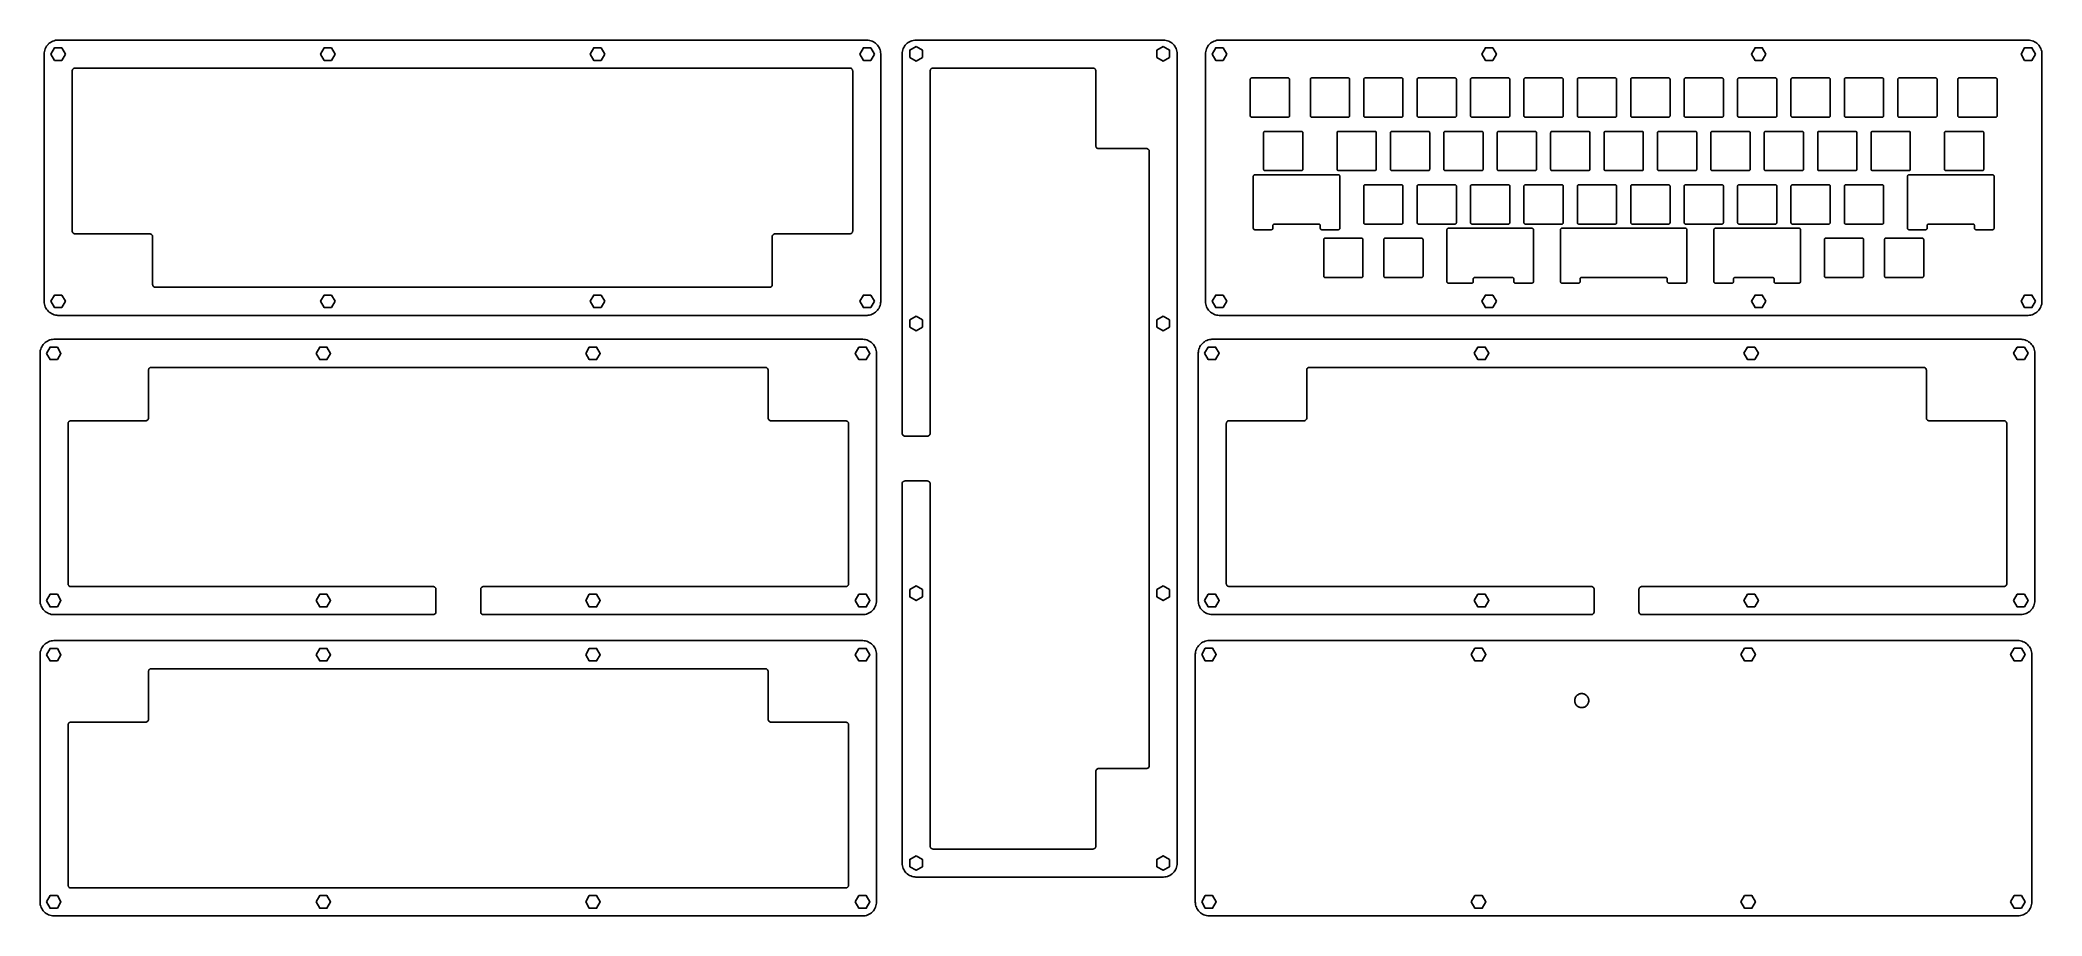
# Model space of a CAD drawing. Extents: x 0 to 714, y 0 to 312.
import ezdxf

# ---------------------------------------------------------------- set-up
doc = ezdxf.new("R2010")
doc.units = 0
doc.layers.get('0').update_dxf_attribs({"linetype": 'CONTINUOUS'})

msp = doc.modelspace()

# ---------------------------------------------------------------- linework, layer by layer
at = {"color": 0}
for points in [[(6.47353, 312.278), (294.886, 312.278), (295.014, 312.278), (295.397, 312.251), (295.893, 312.176), (296.372, 312.053), (296.832, 311.885), (297.269, 311.675), (297.682, 311.424), (298.067, 311.136), (298.422, 310.814), (298.744, 310.458), (299.032, 310.074), (299.282, 309.661), (299.493, 309.224), (299.661, 308.765), (299.785, 308.286), (299.86, 307.789), (299.886, 307.406), (299.886, 307.278), (299.886, 219.128), (299.886, 219), (299.86, 218.617), (299.785, 218.119), (299.661, 217.64), (299.493, 217.182), (299.282, 216.744), (299.032, 216.332), (298.744, 215.947), (298.422, 215.592), (298.067, 215.269), (297.682, 214.982), (297.269, 214.732), (296.832, 214.521), (296.372, 214.353), (295.893, 214.229), (295.397, 214.154), (295.014, 214.128), (294.886, 214.128), (6.47353, 214.128), (6.34571, 214.128), (5.96229, 214.154), (5.46582, 214.229), (4.98665, 214.353), (4.52729, 214.521), (4.09022, 214.732), (3.67796, 214.982), (3.29303, 215.269), (2.93799, 215.592), (2.61529, 215.947), (2.32742, 216.332), (2.07699, 216.744), (1.86643, 217.182), (1.69829, 217.64), (1.57508, 218.119), (1.49929, 218.617), (1.47353, 219), (1.47353, 219.128), (1.47353, 307.278), (1.47353, 307.401), (1.49794, 307.772), (1.57047, 308.258), (1.68961, 308.732), (1.85411, 309.192), (2.06256, 309.632), (2.31358, 310.051), (2.60585, 310.447), (2.85064, 310.726), (2.93799, 310.814), (3.02533, 310.9), (3.30474, 311.146), (3.69949, 311.438), (4.11908, 311.689), (4.56011, 311.897), (5.01932, 312.061), (5.49349, 312.181), (5.97933, 312.253), (6.34993, 312.278), (6.47353, 312.278)], [(9.07161, 307.278), (7.77257, 309.528), (5.17449, 309.528), (3.87549, 307.278), (5.17449, 305.028), (7.77257, 305.028), (9.07161, 307.278)], [(103.952, 305.028), (105.252, 307.278), (103.952, 309.528), (101.354, 309.528), (100.055, 307.278), (101.354, 305.028), (103.952, 305.028)], [(201.432, 307.278), (200.132, 309.528), (197.535, 309.528), (196.235, 307.278), (197.535, 305.028), (200.132, 305.028), (201.432, 307.278)], [(297.611, 307.278), (296.313, 309.528), (293.714, 309.528), (292.415, 307.278), (293.714, 305.028), (296.313, 305.028), (297.611, 307.278)], [(316.519, 155.071), (316.569, 155.071), (316.721, 155.051), (316.908, 154.993), (317.078, 154.901), (317.226, 154.779), (317.349, 154.631), (317.44, 154.461), (317.499, 154.274), (317.519, 154.122), (317.519, 154.071), (317.519, 24.8653), (317.519, 24.8163), (317.539, 24.6693), (317.594, 24.4826), (317.688, 24.3106), (317.778, 24.1928), (317.813, 24.1582), (317.846, 24.1235), (317.964, 24.0333), (318.136, 23.9414), (318.324, 23.8847), (318.469, 23.8653), (318.519, 23.8653), (375.619, 23.8653), (375.668, 23.8653), (375.815, 23.8847), (376.001, 23.9414), (376.174, 24.0333), (376.292, 24.1235), (376.326, 24.1582), (376.361, 24.1928), (376.451, 24.3106), (376.543, 24.4826), (376.6, 24.6693), (376.619, 24.8163), (376.619, 24.8653), (376.619, 51.559), (376.619, 51.6094), (376.639, 51.7606), (376.697, 51.9483), (376.79, 52.1182), (376.912, 52.2661), (377.06, 52.3883), (377.229, 52.4804), (377.418, 52.5388), (377.568, 52.559), (377.619, 52.559), (394.669, 52.559), (394.719, 52.559), (394.871, 52.5793), (395.058, 52.6376), (395.228, 52.7299), (395.376, 52.8519), (395.499, 53), (395.59, 53.1699), (395.649, 53.3575), (395.669, 53.5087), (395.669, 53.559), (395.669, 272.585), (395.669, 272.633), (395.65, 272.781), (395.593, 272.967), (395.501, 273.139), (395.411, 273.257), (395.376, 273.292), (395.342, 273.326), (395.224, 273.417), (395.051, 273.508), (394.865, 273.565), (394.718, 273.585), (394.669, 273.585), (377.619, 273.585), (377.568, 273.585), (377.418, 273.604), (377.229, 273.662), (377.06, 273.754), (376.912, 273.876), (376.79, 274.025), (376.697, 274.194), (376.639, 274.382), (376.619, 274.533), (376.619, 274.585), (376.619, 301.278), (376.619, 301.326), (376.6, 301.474), (376.543, 301.661), (376.451, 301.832), (376.361, 301.95), (376.326, 301.985), (376.292, 302.019), (376.174, 302.11), (376.001, 302.201), (375.815, 302.258), (375.668, 302.278), (375.619, 302.278), (318.519, 302.278), (318.469, 302.278), (318.324, 302.258), (318.136, 302.201), (317.964, 302.11), (317.846, 302.019), (317.813, 301.985), (317.778, 301.95), (317.688, 301.832), (317.594, 301.661), (317.539, 301.474), (317.519, 301.326), (317.519, 301.278), (317.519, 172.071), (317.519, 172.022), (317.5, 171.875), (317.443, 171.689), (317.351, 171.517), (317.261, 171.399), (317.226, 171.364), (317.192, 171.329), (317.074, 171.239), (316.901, 171.147), (316.715, 171.09), (316.568, 171.071), (316.519, 171.071), (308.519, 171.071), (308.468, 171.071), (308.318, 171.092), (308.129, 171.15), (307.96, 171.242), (307.813, 171.364), (307.69, 171.513), (307.597, 171.682), (307.539, 171.869), (307.519, 172.021), (307.519, 172.071), (307.519, 307.278), (307.519, 307.406), (307.544, 307.789), (307.621, 308.286), (307.744, 308.765), (307.912, 309.224), (308.122, 309.661), (308.372, 310.074), (308.661, 310.458), (308.983, 310.814), (309.339, 311.136), (309.724, 311.424), (310.136, 311.675), (310.572, 311.885), (311.032, 312.053), (311.511, 312.176), (312.008, 312.251), (312.392, 312.278), (312.519, 312.278), (400.669, 312.278), (400.797, 312.278), (401.181, 312.251), (401.676, 312.176), (402.156, 312.053), (402.615, 311.885), (403.053, 311.675), (403.464, 311.424), (403.85, 311.136), (404.204, 310.814), (404.528, 310.458), (404.815, 310.074), (405.065, 309.661), (405.276, 309.224), (405.444, 308.765), (405.568, 308.286), (405.643, 307.789), (405.669, 307.406), (405.669, 307.278), (405.669, 18.8653), (405.669, 18.7375), (405.643, 18.3542), (405.568, 17.8576), (405.444, 17.3785), (405.276, 16.919), (405.065, 16.4819), (404.815, 16.0697), (404.528, 15.6849), (404.204, 15.3297), (403.85, 15.0071), (403.464, 14.7193), (403.053, 14.4688), (402.615, 14.2582), (402.156, 14.0901), (401.676, 13.9669), (401.181, 13.8911), (400.797, 13.8653), (400.669, 13.8653), (312.519, 13.8653), (312.396, 13.8653), (312.025, 13.8897), (311.539, 13.9624), (311.065, 14.0814), (310.606, 14.246), (310.164, 14.4543), (309.744, 14.7054), (309.35, 14.9976), (309.071, 15.2424), (308.983, 15.3297), (308.896, 15.4172), (308.651, 15.6965), (308.36, 16.0912), (308.108, 16.5108), (307.9, 16.9519), (307.735, 17.4111), (307.615, 17.8853), (307.543, 18.3711), (307.519, 18.7418), (307.519, 18.8653), (307.519, 154.071), (307.519, 154.121), (307.539, 154.268), (307.594, 154.454), (307.688, 154.626), (307.778, 154.744), (307.813, 154.779), (307.846, 154.814), (307.964, 154.904), (308.136, 154.996), (308.324, 155.053), (308.469, 155.071), (308.519, 155.071), (316.519, 155.071)], [(312.519, 310.003), (310.269, 308.704), (310.269, 306.106), (312.519, 304.807), (314.769, 306.106), (314.769, 308.704), (312.519, 310.003)], [(400.669, 310.003), (398.419, 308.704), (398.419, 306.106), (400.669, 304.807), (402.919, 306.106), (402.919, 308.704), (400.669, 310.003)], [(415.707, 307.278), (415.707, 307.401), (415.731, 307.772), (415.804, 308.258), (415.922, 308.732), (416.088, 309.192), (416.296, 309.632), (416.547, 310.051), (416.839, 310.447), (417.083, 310.726), (417.171, 310.814), (417.258, 310.9), (417.537, 311.146), (417.932, 311.438), (418.353, 311.689), (418.793, 311.897), (419.253, 312.061), (419.726, 312.181), (420.213, 312.253), (420.583, 312.278), (420.707, 312.278), (709.119, 312.278), (709.247, 312.278), (709.631, 312.251), (710.126, 312.176), (710.606, 312.053), (711.065, 311.885), (711.503, 311.675), (711.915, 311.424), (712.3, 311.136), (712.654, 310.814), (712.978, 310.458), (713.265, 310.074), (713.515, 309.661), (713.726, 309.224), (713.894, 308.765), (714.018, 308.286), (714.093, 307.789), (714.119, 307.406), (714.119, 307.278), (714.119, 219.128), (714.119, 219), (714.093, 218.617), (714.018, 218.119), (713.894, 217.64), (713.726, 217.182), (713.515, 216.744), (713.265, 216.332), (712.978, 215.947), (712.654, 215.592), (712.3, 215.269), (711.915, 214.982), (711.503, 214.732), (711.065, 214.521), (710.606, 214.353), (710.126, 214.229), (709.631, 214.154), (709.247, 214.128), (709.119, 214.128), (420.707, 214.128), (420.579, 214.128), (420.196, 214.154), (419.699, 214.229), (419.219, 214.353), (418.761, 214.521), (418.324, 214.732), (417.911, 214.982), (417.526, 215.269), (417.171, 215.592), (416.849, 215.947), (416.561, 216.332), (416.31, 216.744), (416.1, 217.182), (415.932, 217.64), (415.808, 218.119), (415.732, 218.617), (415.707, 219), (415.707, 219.128), (415.707, 307.278)], [(423.304, 307.278), (422.006, 309.528), (419.407, 309.528), (418.108, 307.278), (419.407, 305.028), (422.006, 305.028), (423.304, 307.278)], [(518.186, 305.028), (519.485, 307.278), (518.186, 309.528), (515.588, 309.528), (514.289, 307.278), (515.588, 305.028), (518.186, 305.028)], [(615.664, 307.278), (614.365, 309.528), (611.767, 309.528), (610.468, 307.278), (611.767, 305.028), (614.365, 305.028), (615.664, 307.278)], [(711.844, 307.278), (710.546, 309.528), (707.947, 309.528), (706.649, 307.278), (707.947, 305.028), (710.546, 305.028), (711.844, 307.278)], [(261.192, 242.178), (261.192, 242.228), (261.213, 242.379), (261.271, 242.567), (261.362, 242.737), (261.485, 242.885), (261.633, 243.007), (261.803, 243.099), (261.99, 243.157), (262.142, 243.178), (262.192, 243.178), (288.886, 243.178), (288.935, 243.178), (289.082, 243.197), (289.268, 243.254), (289.44, 243.346), (289.558, 243.436), (289.593, 243.471), (289.628, 243.506), (289.718, 243.624), (289.81, 243.794), (289.867, 243.982), (289.886, 244.129), (289.886, 244.178), (289.886, 301.278), (289.886, 301.326), (289.867, 301.474), (289.81, 301.661), (289.718, 301.832), (289.628, 301.95), (289.593, 301.985), (289.558, 302.019), (289.44, 302.11), (289.268, 302.201), (289.082, 302.258), (288.935, 302.278), (288.886, 302.278), (12.4735, 302.278), (12.4245, 302.278), (12.2775, 302.258), (12.0908, 302.201), (11.9187, 302.11), (11.8011, 302.019), (11.7664, 301.985), (11.7318, 301.95), (11.6415, 301.832), (11.5496, 301.661), (11.4929, 301.474), (11.4735, 301.326), (11.4735, 301.278), (11.4735, 244.178), (11.4735, 244.129), (11.4929, 243.982), (11.5496, 243.794), (11.6415, 243.624), (11.7318, 243.506), (11.7664, 243.471), (11.8011, 243.436), (11.9187, 243.346), (12.0908, 243.254), (12.2775, 243.197), (12.4245, 243.178), (12.4735, 243.178), (39.1672, 243.178), (39.2176, 243.178), (39.3688, 243.157), (39.5565, 243.099), (39.7264, 243.007), (39.8743, 242.885), (39.9965, 242.737), (40.0886, 242.567), (40.1469, 242.379), (40.1672, 242.228), (40.1672, 242.178), (40.1672, 225.128), (40.1672, 225.078), (40.1875, 224.926), (40.2458, 224.739), (40.3381, 224.568), (40.4601, 224.421), (40.6082, 224.299), (40.7781, 224.207), (40.9657, 224.149), (41.1168, 224.128), (41.1672, 224.128), (260.192, 224.128), (260.242, 224.128), (260.389, 224.147), (260.575, 224.204), (260.747, 224.296), (260.865, 224.386), (260.9, 224.421), (260.935, 224.456), (261.024, 224.574), (261.117, 224.744), (261.172, 224.932), (261.192, 225.079), (261.192, 225.128), (261.192, 242.178)], [(431.707, 298.278), (431.707, 298.303), (431.717, 298.376), (431.744, 298.469), (431.79, 298.556), (431.836, 298.614), (431.853, 298.632), (431.871, 298.649), (431.929, 298.694), (432.015, 298.74), (432.108, 298.768), (432.182, 298.778), (432.207, 298.778), (445.207, 298.778), (445.232, 298.778), (445.307, 298.768), (445.401, 298.739), (445.486, 298.693), (445.56, 298.632), (445.621, 298.557), (445.667, 298.472), (445.696, 298.379), (445.707, 298.303), (445.707, 298.278), (445.707, 285.278), (445.707, 285.253), (445.696, 285.176), (445.667, 285.083), (445.621, 284.999), (445.56, 284.924), (445.486, 284.862), (445.401, 284.817), (445.307, 284.787), (445.232, 284.778), (445.207, 284.778), (432.207, 284.778), (432.182, 284.778), (432.108, 284.787), (432.015, 284.815), (431.929, 284.862), (431.871, 284.907), (431.853, 284.924), (431.836, 284.942), (431.79, 285), (431.744, 285.086), (431.717, 285.179), (431.707, 285.253), (431.707, 285.278), (431.707, 298.278)], [(466.637, 298.778), (466.662, 298.778), (466.736, 298.768), (466.829, 298.74), (466.915, 298.694), (466.974, 298.649), (466.992, 298.632), (467.008, 298.614), (467.054, 298.556), (467.1, 298.469), (467.128, 298.376), (467.137, 298.303), (467.137, 298.278), (467.137, 285.278), (467.137, 285.253), (467.128, 285.179), (467.1, 285.086), (467.054, 285), (467.008, 284.942), (466.992, 284.924), (466.974, 284.907), (466.915, 284.862), (466.829, 284.815), (466.736, 284.787), (466.662, 284.778), (466.637, 284.778), (453.638, 284.778), (453.614, 284.778), (453.54, 284.787), (453.447, 284.815), (453.361, 284.862), (453.301, 284.907), (453.285, 284.924), (453.267, 284.942), (453.222, 285), (453.176, 285.086), (453.147, 285.179), (453.138, 285.253), (453.138, 285.278), (453.138, 298.278), (453.138, 298.303), (453.147, 298.376), (453.176, 298.469), (453.222, 298.556), (453.267, 298.614), (453.285, 298.632), (453.301, 298.649), (453.361, 298.694), (453.447, 298.74), (453.54, 298.768), (453.614, 298.778), (453.638, 298.778), (466.637, 298.778)], [(472.188, 298.278), (472.188, 298.303), (472.199, 298.379), (472.228, 298.472), (472.274, 298.557), (472.335, 298.632), (472.408, 298.693), (472.493, 298.739), (472.588, 298.768), (472.662, 298.778), (472.688, 298.778), (485.688, 298.778), (485.713, 298.778), (485.789, 298.768), (485.882, 298.739), (485.968, 298.693), (486.042, 298.632), (486.103, 298.557), (486.149, 298.472), (486.178, 298.379), (486.188, 298.303), (486.188, 298.278), (486.188, 285.278), (486.188, 285.253), (486.178, 285.179), (486.15, 285.086), (486.104, 285), (486.058, 284.942), (486.042, 284.924), (486.024, 284.907), (485.965, 284.862), (485.879, 284.815), (485.786, 284.787), (485.713, 284.778), (485.688, 284.778), (472.688, 284.778), (472.662, 284.778), (472.588, 284.787), (472.493, 284.817), (472.408, 284.862), (472.335, 284.924), (472.274, 284.999), (472.228, 285.083), (472.199, 285.176), (472.188, 285.253), (472.188, 285.278), (472.188, 298.278)], [(491.238, 298.278), (491.238, 298.303), (491.247, 298.376), (491.276, 298.469), (491.322, 298.556), (491.367, 298.614), (491.385, 298.632), (491.401, 298.649), (491.461, 298.694), (491.547, 298.74), (491.64, 298.768), (491.714, 298.778), (491.738, 298.778), (504.738, 298.778), (504.762, 298.778), (504.839, 298.768), (504.932, 298.739), (505.018, 298.693), (505.092, 298.632), (505.153, 298.557), (505.199, 298.472), (505.228, 298.379), (505.238, 298.303), (505.238, 298.278), (505.238, 285.278), (505.238, 285.253), (505.228, 285.176), (505.199, 285.083), (505.153, 284.999), (505.092, 284.924), (505.018, 284.862), (504.932, 284.817), (504.839, 284.787), (504.762, 284.778), (504.738, 284.778), (491.738, 284.778), (491.714, 284.778), (491.64, 284.787), (491.547, 284.815), (491.461, 284.862), (491.401, 284.907), (491.385, 284.924), (491.367, 284.942), (491.322, 285), (491.276, 285.086), (491.247, 285.179), (491.238, 285.253), (491.238, 285.278), (491.238, 298.278)], [(523.787, 298.778), (523.813, 298.778), (523.889, 298.768), (523.982, 298.739), (524.068, 298.693), (524.142, 298.632), (524.203, 298.557), (524.249, 298.472), (524.278, 298.379), (524.287, 298.303), (524.287, 298.278), (524.287, 285.278), (524.287, 285.253), (524.278, 285.179), (524.25, 285.086), (524.204, 285), (524.158, 284.942), (524.142, 284.924), (524.124, 284.907), (524.065, 284.862), (523.979, 284.815), (523.886, 284.787), (523.813, 284.778), (523.787, 284.778), (510.787, 284.778), (510.764, 284.778), (510.69, 284.787), (510.597, 284.815), (510.511, 284.862), (510.451, 284.907), (510.435, 284.924), (510.417, 284.942), (510.372, 285), (510.326, 285.086), (510.297, 285.179), (510.287, 285.253), (510.287, 285.278), (510.287, 298.278), (510.287, 298.303), (510.297, 298.376), (510.326, 298.469), (510.372, 298.556), (510.417, 298.614), (510.435, 298.632), (510.451, 298.649), (510.511, 298.694), (510.597, 298.74), (510.69, 298.768), (510.764, 298.778), (510.787, 298.778), (523.787, 298.778)], [(529.338, 298.278), (529.338, 298.303), (529.347, 298.376), (529.376, 298.469), (529.422, 298.556), (529.467, 298.614), (529.485, 298.632), (529.501, 298.649), (529.561, 298.694), (529.647, 298.74), (529.74, 298.768), (529.814, 298.778), (529.838, 298.778), (542.838, 298.778), (542.863, 298.778), (542.939, 298.768), (543.032, 298.739), (543.118, 298.693), (543.192, 298.632), (543.253, 298.557), (543.299, 298.472), (543.328, 298.379), (543.338, 298.303), (543.338, 298.278), (543.338, 285.278), (543.338, 285.253), (543.328, 285.176), (543.299, 285.083), (543.253, 284.999), (543.192, 284.924), (543.118, 284.862), (543.032, 284.817), (542.939, 284.787), (542.863, 284.778), (542.838, 284.778), (529.838, 284.778), (529.814, 284.778), (529.74, 284.787), (529.647, 284.815), (529.561, 284.862), (529.501, 284.907), (529.485, 284.924), (529.467, 284.942), (529.422, 285), (529.376, 285.086), (529.347, 285.179), (529.338, 285.253), (529.338, 285.278), (529.338, 298.278)], [(548.387, 298.278), (548.387, 298.303), (548.397, 298.376), (548.426, 298.469), (548.472, 298.556), (548.517, 298.614), (548.535, 298.632), (548.551, 298.649), (548.611, 298.694), (548.697, 298.74), (548.79, 298.768), (548.864, 298.778), (548.887, 298.778), (561.887, 298.778), (561.912, 298.778), (561.989, 298.768), (562.082, 298.739), (562.168, 298.693), (562.242, 298.632), (562.303, 298.557), (562.349, 298.472), (562.378, 298.379), (562.387, 298.303), (562.387, 298.278), (562.387, 285.278), (562.387, 285.253), (562.378, 285.176), (562.349, 285.083), (562.303, 284.999), (562.242, 284.924), (562.168, 284.862), (562.082, 284.817), (561.989, 284.787), (561.912, 284.778), (561.887, 284.778), (548.887, 284.778), (548.864, 284.778), (548.79, 284.787), (548.697, 284.815), (548.611, 284.862), (548.551, 284.907), (548.535, 284.924), (548.517, 284.942), (548.472, 285), (548.426, 285.086), (548.397, 285.179), (548.387, 285.253), (548.387, 285.278), (548.387, 298.278)], [(567.438, 298.278), (567.438, 298.303), (567.447, 298.376), (567.476, 298.469), (567.522, 298.556), (567.567, 298.614), (567.585, 298.632), (567.601, 298.649), (567.661, 298.694), (567.747, 298.74), (567.84, 298.768), (567.914, 298.778), (567.938, 298.778), (580.938, 298.778), (580.963, 298.778), (581.039, 298.768), (581.132, 298.739), (581.218, 298.693), (581.292, 298.632), (581.353, 298.557), (581.399, 298.472), (581.428, 298.379), (581.438, 298.303), (581.438, 298.278), (581.438, 285.278), (581.438, 285.253), (581.428, 285.179), (581.4, 285.086), (581.354, 285), (581.308, 284.942), (581.292, 284.924), (581.274, 284.907), (581.215, 284.862), (581.129, 284.815), (581.036, 284.787), (580.963, 284.778), (580.938, 284.778), (567.938, 284.778), (567.912, 284.778), (567.838, 284.787), (567.743, 284.817), (567.658, 284.862), (567.585, 284.924), (567.524, 284.999), (567.478, 285.083), (567.449, 285.176), (567.438, 285.253), (567.438, 285.278), (567.438, 298.278)], [(586.488, 298.278), (586.488, 298.303), (586.499, 298.379), (586.528, 298.472), (586.574, 298.557), (586.635, 298.632), (586.708, 298.693), (586.793, 298.739), (586.887, 298.768), (586.963, 298.778), (586.988, 298.778), (599.988, 298.778), (600.012, 298.778), (600.089, 298.768), (600.182, 298.739), (600.268, 298.693), (600.342, 298.632), (600.403, 298.557), (600.449, 298.472), (600.478, 298.379), (600.488, 298.303), (600.488, 298.278), (600.488, 285.278), (600.488, 285.253), (600.478, 285.176), (600.449, 285.083), (600.403, 284.999), (600.342, 284.924), (600.268, 284.862), (600.182, 284.817), (600.089, 284.787), (600.012, 284.778), (599.988, 284.778), (586.988, 284.778), (586.963, 284.778), (586.887, 284.787), (586.793, 284.817), (586.708, 284.862), (586.635, 284.924), (586.574, 284.999), (586.528, 285.083), (586.499, 285.176), (586.488, 285.253), (586.488, 285.278), (586.488, 298.278)], [(605.537, 298.278), (605.537, 298.303), (605.549, 298.379), (605.578, 298.472), (605.624, 298.557), (605.685, 298.632), (605.758, 298.693), (605.843, 298.739), (605.938, 298.768), (606.012, 298.778), (606.037, 298.778), (619.037, 298.778), (619.063, 298.778), (619.139, 298.768), (619.232, 298.739), (619.318, 298.693), (619.392, 298.632), (619.453, 298.557), (619.499, 298.472), (619.528, 298.379), (619.537, 298.303), (619.537, 298.278), (619.537, 285.278), (619.537, 285.253), (619.528, 285.176), (619.499, 285.083), (619.453, 284.999), (619.392, 284.924), (619.318, 284.862), (619.232, 284.817), (619.139, 284.787), (619.063, 284.778), (619.037, 284.778), (606.037, 284.778), (606.014, 284.778), (605.94, 284.787), (605.847, 284.815), (605.761, 284.862), (605.701, 284.907), (605.685, 284.924), (605.667, 284.942), (605.622, 285), (605.576, 285.086), (605.547, 285.179), (605.537, 285.253), (605.537, 285.278), (605.537, 298.278)], [(624.588, 298.278), (624.588, 298.303), (624.599, 298.379), (624.628, 298.472), (624.674, 298.557), (624.735, 298.632), (624.808, 298.693), (624.893, 298.739), (624.988, 298.768), (625.063, 298.778), (625.088, 298.778), (638.088, 298.778), (638.113, 298.778), (638.186, 298.768), (638.279, 298.74), (638.365, 298.694), (638.424, 298.649), (638.442, 298.632), (638.458, 298.614), (638.504, 298.556), (638.55, 298.469), (638.578, 298.376), (638.588, 298.303), (638.588, 298.278), (638.588, 285.278), (638.588, 285.253), (638.578, 285.176), (638.549, 285.083), (638.503, 284.999), (638.442, 284.924), (638.368, 284.862), (638.282, 284.817), (638.189, 284.787), (638.113, 284.778), (638.088, 284.778), (625.088, 284.778), (625.064, 284.778), (624.99, 284.787), (624.897, 284.815), (624.811, 284.862), (624.751, 284.907), (624.735, 284.924), (624.717, 284.942), (624.672, 285), (624.626, 285.086), (624.597, 285.179), (624.588, 285.253), (624.588, 285.278), (624.588, 298.278)], [(643.637, 298.278), (643.637, 298.303), (643.649, 298.379), (643.678, 298.472), (643.724, 298.557), (643.785, 298.632), (643.858, 298.693), (643.943, 298.739), (644.037, 298.768), (644.113, 298.778), (644.137, 298.778), (657.137, 298.778), (657.162, 298.778), (657.236, 298.768), (657.329, 298.74), (657.415, 298.694), (657.474, 298.649), (657.492, 298.632), (657.508, 298.614), (657.554, 298.556), (657.6, 298.469), (657.628, 298.376), (657.637, 298.303), (657.637, 298.278), (657.637, 285.278), (657.637, 285.253), (657.628, 285.176), (657.599, 285.083), (657.553, 284.999), (657.492, 284.924), (657.418, 284.862), (657.332, 284.817), (657.239, 284.787), (657.162, 284.778), (657.137, 284.778), (644.137, 284.778), (644.114, 284.778), (644.04, 284.787), (643.947, 284.815), (643.861, 284.862), (643.801, 284.907), (643.785, 284.924), (643.767, 284.942), (643.722, 285), (643.676, 285.086), (643.647, 285.179), (643.637, 285.253), (643.637, 285.278), (643.637, 298.278)], [(662.688, 298.278), (662.688, 298.303), (662.699, 298.379), (662.728, 298.472), (662.774, 298.557), (662.835, 298.632), (662.908, 298.693), (662.993, 298.739), (663.088, 298.768), (663.162, 298.778), (663.188, 298.778), (676.188, 298.778), (676.213, 298.778), (676.286, 298.768), (676.379, 298.74), (676.465, 298.694), (676.524, 298.649), (676.542, 298.632), (676.558, 298.614), (676.604, 298.556), (676.65, 298.469), (676.678, 298.376), (676.688, 298.303), (676.688, 298.278), (676.688, 285.278), (676.688, 285.253), (676.678, 285.176), (676.649, 285.083), (676.603, 284.999), (676.542, 284.924), (676.468, 284.862), (676.382, 284.817), (676.289, 284.787), (676.213, 284.778), (676.188, 284.778), (663.188, 284.778), (663.164, 284.778), (663.09, 284.787), (662.997, 284.815), (662.911, 284.862), (662.851, 284.907), (662.835, 284.924), (662.817, 284.942), (662.772, 285), (662.726, 285.086), (662.697, 285.179), (662.688, 285.253), (662.688, 285.278), (662.688, 298.278)], [(684.119, 298.278), (684.119, 298.303), (684.129, 298.376), (684.157, 298.469), (684.203, 298.556), (684.249, 298.614), (684.265, 298.632), (684.283, 298.649), (684.342, 298.694), (684.428, 298.74), (684.521, 298.768), (684.594, 298.778), (684.619, 298.778), (697.619, 298.778), (697.643, 298.778), (697.717, 298.768), (697.811, 298.74), (697.897, 298.694), (697.956, 298.649), (697.972, 298.632), (697.99, 298.614), (698.035, 298.556), (698.081, 298.469), (698.11, 298.376), (698.119, 298.303), (698.119, 298.278), (698.119, 285.278), (698.119, 285.253), (698.108, 285.176), (698.079, 285.083), (698.033, 284.999), (697.972, 284.924), (697.899, 284.862), (697.814, 284.817), (697.719, 284.787), (697.644, 284.778), (697.619, 284.778), (684.619, 284.778), (684.594, 284.778), (684.521, 284.787), (684.428, 284.815), (684.342, 284.862), (684.283, 284.907), (684.265, 284.924), (684.249, 284.942), (684.203, 285), (684.157, 285.086), (684.129, 285.179), (684.119, 285.253), (684.119, 285.278), (684.119, 298.278)], [(436.469, 279.228), (436.469, 279.253), (436.479, 279.329), (436.508, 279.422), (436.554, 279.507), (436.615, 279.582), (436.69, 279.643), (436.775, 279.689), (436.868, 279.718), (436.944, 279.728), (436.969, 279.728), (449.969, 279.728), (449.993, 279.728), (450.067, 279.718), (450.161, 279.69), (450.247, 279.644), (450.306, 279.599), (450.322, 279.582), (450.34, 279.564), (450.385, 279.506), (450.431, 279.419), (450.46, 279.326), (450.469, 279.253), (450.469, 279.228), (450.469, 266.228), (450.469, 266.203), (450.458, 266.126), (450.429, 266.033), (450.383, 265.949), (450.322, 265.874), (450.249, 265.814), (450.164, 265.767), (450.069, 265.737), (449.994, 265.728), (449.969, 265.728), (436.969, 265.728), (436.944, 265.728), (436.868, 265.737), (436.775, 265.767), (436.69, 265.814), (436.615, 265.874), (436.554, 265.949), (436.508, 266.033), (436.479, 266.126), (436.469, 266.203), (436.469, 266.228), (436.469, 279.228)], [(462.662, 279.228), (462.662, 279.253), (462.674, 279.329), (462.703, 279.422), (462.749, 279.507), (462.81, 279.582), (462.883, 279.643), (462.968, 279.689), (463.063, 279.718), (463.137, 279.728), (463.162, 279.728), (476.162, 279.728), (476.188, 279.728), (476.264, 279.718), (476.357, 279.689), (476.443, 279.643), (476.517, 279.582), (476.578, 279.507), (476.624, 279.422), (476.653, 279.329), (476.662, 279.253), (476.662, 279.228), (476.662, 266.228), (476.662, 266.203), (476.653, 266.129), (476.625, 266.036), (476.579, 265.95), (476.533, 265.892), (476.517, 265.874), (476.499, 265.857), (476.44, 265.811), (476.354, 265.765), (476.261, 265.737), (476.188, 265.728), (476.162, 265.728), (463.162, 265.728), (463.139, 265.728), (463.065, 265.737), (462.972, 265.765), (462.886, 265.811), (462.826, 265.857), (462.81, 265.874), (462.792, 265.892), (462.747, 265.95), (462.701, 266.036), (462.672, 266.129), (462.662, 266.203), (462.662, 266.228), (462.662, 279.228)], [(481.713, 279.228), (481.713, 279.253), (481.724, 279.329), (481.753, 279.422), (481.799, 279.507), (481.86, 279.582), (481.933, 279.643), (482.018, 279.689), (482.113, 279.718), (482.188, 279.728), (482.213, 279.728), (495.213, 279.728), (495.238, 279.728), (495.311, 279.718), (495.404, 279.69), (495.49, 279.644), (495.549, 279.599), (495.567, 279.582), (495.583, 279.564), (495.629, 279.506), (495.675, 279.419), (495.703, 279.326), (495.713, 279.253), (495.713, 279.228), (495.713, 266.228), (495.713, 266.203), (495.703, 266.126), (495.674, 266.033), (495.628, 265.949), (495.567, 265.874), (495.493, 265.814), (495.407, 265.767), (495.314, 265.737), (495.238, 265.728), (495.213, 265.728), (482.213, 265.728), (482.188, 265.728), (482.113, 265.737), (482.018, 265.767), (481.933, 265.814), (481.86, 265.874), (481.799, 265.949), (481.753, 266.033), (481.724, 266.126), (481.713, 266.203), (481.713, 266.228), (481.713, 279.228)], [(500.762, 279.228), (500.762, 279.253), (500.774, 279.329), (500.803, 279.422), (500.849, 279.507), (500.91, 279.582), (500.983, 279.643), (501.068, 279.689), (501.162, 279.718), (501.238, 279.728), (501.262, 279.728), (514.262, 279.728), (514.287, 279.728), (514.364, 279.718), (514.457, 279.689), (514.543, 279.643), (514.617, 279.582), (514.678, 279.507), (514.724, 279.422), (514.753, 279.329), (514.762, 279.253), (514.762, 279.228), (514.762, 266.228), (514.762, 266.203), (514.753, 266.129), (514.725, 266.036), (514.679, 265.95), (514.633, 265.892), (514.617, 265.874), (514.599, 265.857), (514.54, 265.811), (514.454, 265.765), (514.361, 265.737), (514.287, 265.728), (514.262, 265.728), (501.262, 265.728), (501.239, 265.728), (501.165, 265.737), (501.072, 265.765), (500.986, 265.811), (500.926, 265.857), (500.91, 265.874), (500.892, 265.892), (500.847, 265.95), (500.801, 266.036), (500.772, 266.129), (500.762, 266.203), (500.762, 266.228), (500.762, 279.228)], [(533.313, 279.728), (533.338, 279.728), (533.414, 279.718), (533.507, 279.689), (533.593, 279.643), (533.667, 279.582), (533.728, 279.507), (533.774, 279.422), (533.803, 279.329), (533.813, 279.253), (533.813, 279.228), (533.813, 266.228), (533.813, 266.203), (533.803, 266.129), (533.775, 266.036), (533.729, 265.95), (533.683, 265.892), (533.667, 265.874), (533.649, 265.857), (533.59, 265.811), (533.504, 265.765), (533.411, 265.737), (533.338, 265.728), (533.313, 265.728), (520.313, 265.728), (520.289, 265.728), (520.215, 265.737), (520.122, 265.765), (520.036, 265.811), (519.976, 265.857), (519.96, 265.874), (519.942, 265.892), (519.897, 265.95), (519.851, 266.036), (519.822, 266.129), (519.813, 266.203), (519.813, 266.228), (519.813, 279.228), (519.813, 279.253), (519.822, 279.326), (519.851, 279.419), (519.897, 279.506), (519.942, 279.564), (519.96, 279.582), (519.976, 279.599), (520.036, 279.644), (520.122, 279.69), (520.215, 279.718), (520.289, 279.728), (520.313, 279.728), (533.313, 279.728)], [(552.363, 279.728), (552.387, 279.728), (552.464, 279.718), (552.557, 279.689), (552.643, 279.643), (552.717, 279.582), (552.778, 279.507), (552.824, 279.422), (552.853, 279.329), (552.863, 279.253), (552.863, 279.228), (552.863, 266.228), (552.863, 266.203), (552.853, 266.129), (552.825, 266.036), (552.779, 265.95), (552.733, 265.892), (552.717, 265.874), (552.699, 265.857), (552.64, 265.811), (552.554, 265.765), (552.461, 265.737), (552.387, 265.728), (552.363, 265.728), (539.363, 265.728), (539.339, 265.728), (539.265, 265.737), (539.172, 265.765), (539.086, 265.811), (539.026, 265.857), (539.01, 265.874), (538.992, 265.892), (538.947, 265.95), (538.901, 266.036), (538.872, 266.129), (538.863, 266.203), (538.863, 266.228), (538.863, 279.228), (538.863, 279.253), (538.872, 279.326), (538.901, 279.419), (538.947, 279.506), (538.992, 279.564), (539.01, 279.582), (539.026, 279.599), (539.086, 279.644), (539.172, 279.69), (539.265, 279.718), (539.339, 279.728), (539.363, 279.728), (552.363, 279.728)], [(557.912, 279.228), (557.912, 279.253), (557.922, 279.326), (557.951, 279.419), (557.997, 279.506), (558.042, 279.564), (558.06, 279.582), (558.076, 279.599), (558.136, 279.644), (558.222, 279.69), (558.315, 279.718), (558.389, 279.728), (558.412, 279.728), (571.412, 279.728), (571.438, 279.728), (571.514, 279.718), (571.607, 279.689), (571.693, 279.643), (571.767, 279.582), (571.828, 279.507), (571.874, 279.422), (571.903, 279.329), (571.912, 279.253), (571.912, 279.228), (571.912, 266.228), (571.912, 266.203), (571.903, 266.129), (571.875, 266.036), (571.829, 265.95), (571.783, 265.892), (571.767, 265.874), (571.749, 265.857), (571.69, 265.811), (571.604, 265.765), (571.511, 265.737), (571.438, 265.728), (571.412, 265.728), (558.412, 265.728), (558.387, 265.728), (558.313, 265.737), (558.218, 265.767), (558.133, 265.814), (558.06, 265.874), (557.999, 265.949), (557.953, 266.033), (557.924, 266.126), (557.912, 266.203), (557.912, 266.228), (557.912, 279.228)], [(576.963, 279.228), (576.963, 279.253), (576.972, 279.326), (577.001, 279.419), (577.047, 279.506), (577.092, 279.564), (577.11, 279.582), (577.126, 279.599), (577.186, 279.644), (577.272, 279.69), (577.365, 279.718), (577.439, 279.728), (577.463, 279.728), (590.463, 279.728), (590.488, 279.728), (590.561, 279.718), (590.654, 279.69), (590.74, 279.644), (590.799, 279.599), (590.817, 279.582), (590.833, 279.564), (590.879, 279.506), (590.925, 279.419), (590.953, 279.326), (590.963, 279.253), (590.963, 279.228), (590.963, 266.228), (590.963, 266.203), (590.953, 266.126), (590.924, 266.033), (590.878, 265.949), (590.817, 265.874), (590.743, 265.814), (590.657, 265.767), (590.564, 265.737), (590.488, 265.728), (590.463, 265.728), (577.463, 265.728), (577.438, 265.728), (577.363, 265.737), (577.268, 265.767), (577.183, 265.814), (577.11, 265.874), (577.049, 265.949), (577.003, 266.033), (576.974, 266.126), (576.963, 266.203), (576.963, 266.228), (576.963, 279.228)], [(596.012, 279.228), (596.012, 279.253), (596.024, 279.329), (596.053, 279.422), (596.099, 279.507), (596.16, 279.582), (596.233, 279.643), (596.318, 279.689), (596.412, 279.718), (596.488, 279.728), (596.512, 279.728), (609.512, 279.728), (609.537, 279.728), (609.611, 279.718), (609.704, 279.69), (609.79, 279.644), (609.849, 279.599), (609.867, 279.582), (609.883, 279.564), (609.929, 279.506), (609.975, 279.419), (610.003, 279.326), (610.012, 279.253), (610.012, 279.228), (610.012, 266.228), (610.012, 266.203), (610.003, 266.126), (609.974, 266.033), (609.928, 265.949), (609.867, 265.874), (609.793, 265.814), (609.707, 265.767), (609.614, 265.737), (609.537, 265.728), (609.512, 265.728), (596.512, 265.728), (596.489, 265.728), (596.415, 265.737), (596.322, 265.765), (596.236, 265.811), (596.176, 265.857), (596.16, 265.874), (596.142, 265.892), (596.097, 265.95), (596.051, 266.036), (596.022, 266.129), (596.012, 266.203), (596.012, 266.228), (596.012, 279.228)], [(628.563, 279.728), (628.588, 279.728), (628.661, 279.718), (628.754, 279.69), (628.84, 279.644), (628.899, 279.599), (628.917, 279.582), (628.933, 279.564), (628.979, 279.506), (629.025, 279.419), (629.053, 279.326), (629.063, 279.253), (629.063, 279.228), (629.063, 266.228), (629.063, 266.203), (629.053, 266.126), (629.024, 266.033), (628.978, 265.949), (628.917, 265.874), (628.843, 265.814), (628.757, 265.767), (628.664, 265.737), (628.588, 265.728), (628.563, 265.728), (615.563, 265.728), (615.539, 265.728), (615.465, 265.737), (615.372, 265.765), (615.286, 265.811), (615.226, 265.857), (615.21, 265.874), (615.192, 265.892), (615.147, 265.95), (615.101, 266.036), (615.072, 266.129), (615.063, 266.203), (615.063, 266.228), (615.063, 279.228), (615.063, 279.253), (615.074, 279.329), (615.103, 279.422), (615.149, 279.507), (615.21, 279.582), (615.283, 279.643), (615.368, 279.689), (615.463, 279.718), (615.537, 279.728), (615.563, 279.728), (628.563, 279.728)], [(634.113, 279.228), (634.113, 279.253), (634.124, 279.329), (634.153, 279.422), (634.199, 279.507), (634.26, 279.582), (634.333, 279.643), (634.418, 279.689), (634.512, 279.718), (634.588, 279.728), (634.613, 279.728), (647.613, 279.728), (647.637, 279.728), (647.711, 279.718), (647.804, 279.69), (647.89, 279.644), (647.949, 279.599), (647.967, 279.582), (647.983, 279.564), (648.029, 279.506), (648.075, 279.419), (648.103, 279.326), (648.113, 279.253), (648.113, 279.228), (648.113, 266.228), (648.113, 266.203), (648.103, 266.126), (648.074, 266.033), (648.028, 265.949), (647.967, 265.874), (647.893, 265.814), (647.807, 265.767), (647.714, 265.737), (647.637, 265.728), (647.613, 265.728), (634.613, 265.728), (634.589, 265.728), (634.515, 265.737), (634.422, 265.765), (634.336, 265.811), (634.276, 265.857), (634.26, 265.874), (634.242, 265.892), (634.197, 265.95), (634.151, 266.036), (634.122, 266.129), (634.113, 266.203), (634.113, 266.228), (634.113, 279.228)], [(653.162, 279.228), (653.162, 279.253), (653.174, 279.329), (653.203, 279.422), (653.249, 279.507), (653.31, 279.582), (653.383, 279.643), (653.468, 279.689), (653.563, 279.718), (653.637, 279.728), (653.662, 279.728), (666.662, 279.728), (666.688, 279.728), (666.761, 279.718), (666.854, 279.69), (666.94, 279.644), (666.999, 279.599), (667.017, 279.582), (667.033, 279.564), (667.079, 279.506), (667.125, 279.419), (667.153, 279.326), (667.162, 279.253), (667.162, 279.228), (667.162, 266.228), (667.162, 266.203), (667.153, 266.126), (667.124, 266.033), (667.078, 265.949), (667.017, 265.874), (666.943, 265.814), (666.857, 265.767), (666.764, 265.737), (666.688, 265.728), (666.662, 265.728), (653.662, 265.728), (653.639, 265.728), (653.565, 265.737), (653.472, 265.765), (653.386, 265.811), (653.326, 265.857), (653.31, 265.874), (653.292, 265.892), (653.247, 265.95), (653.201, 266.036), (653.172, 266.129), (653.162, 266.203), (653.162, 266.228), (653.162, 279.228)], [(679.357, 279.228), (679.357, 279.253), (679.367, 279.329), (679.396, 279.422), (679.442, 279.507), (679.503, 279.582), (679.578, 279.643), (679.662, 279.689), (679.756, 279.718), (679.832, 279.728), (679.857, 279.728), (692.857, 279.728), (692.881, 279.728), (692.954, 279.718), (693.049, 279.69), (693.133, 279.644), (693.193, 279.599), (693.21, 279.582), (693.228, 279.564), (693.272, 279.506), (693.318, 279.419), (693.347, 279.326), (693.357, 279.253), (693.357, 279.228), (693.357, 266.228), (693.357, 266.203), (693.347, 266.129), (693.318, 266.036), (693.272, 265.95), (693.228, 265.892), (693.21, 265.874), (693.193, 265.857), (693.133, 265.811), (693.049, 265.765), (692.954, 265.737), (692.881, 265.728), (692.857, 265.728), (679.857, 265.728), (679.832, 265.728), (679.758, 265.737), (679.665, 265.765), (679.579, 265.811), (679.521, 265.857), (679.503, 265.874), (679.486, 265.892), (679.44, 265.95), (679.394, 266.036), (679.367, 266.129), (679.357, 266.203), (679.357, 266.228), (679.357, 279.228)], [(439.793, 246.178), (439.793, 246.203), (439.804, 246.279), (439.833, 246.372), (439.879, 246.457), (439.94, 246.532), (440.014, 246.593), (440.099, 246.639), (440.193, 246.668), (440.268, 246.678), (440.293, 246.678), (456.169, 246.678), (456.194, 246.678), (456.271, 246.668), (456.364, 246.639), (456.449, 246.593), (456.524, 246.532), (456.585, 246.457), (456.631, 246.372), (456.66, 246.279), (456.669, 246.203), (456.669, 246.178), (456.669, 245.178), (456.669, 245.153), (456.679, 245.079), (456.708, 244.986), (456.754, 244.9), (456.799, 244.842), (456.817, 244.824), (456.833, 244.807), (456.892, 244.763), (456.978, 244.715), (457.072, 244.688), (457.144, 244.678), (457.169, 244.678), (463.169, 244.678), (463.194, 244.678), (463.271, 244.688), (463.364, 244.717), (463.449, 244.763), (463.524, 244.824), (463.585, 244.899), (463.631, 244.983), (463.66, 245.076), (463.669, 245.153), (463.669, 245.178), (463.669, 263.728), (463.669, 263.753), (463.66, 263.829), (463.631, 263.922), (463.585, 264.007), (463.524, 264.082), (463.449, 264.143), (463.364, 264.189), (463.271, 264.218), (463.194, 264.228), (463.169, 264.228), (433.293, 264.228), (433.268, 264.228), (433.193, 264.218), (433.099, 264.189), (433.014, 264.143), (432.94, 264.082), (432.879, 264.007), (432.833, 263.922), (432.804, 263.829), (432.793, 263.753), (432.793, 263.728), (432.793, 245.178), (432.793, 245.153), (432.803, 245.079), (432.832, 244.986), (432.878, 244.9), (432.922, 244.842), (432.94, 244.824), (432.957, 244.807), (433.017, 244.763), (433.103, 244.715), (433.196, 244.688), (433.269, 244.678), (433.293, 244.678), (439.293, 244.678), (439.318, 244.678), (439.392, 244.688), (439.485, 244.715), (439.571, 244.763), (439.631, 244.807), (439.647, 244.824), (439.664, 244.842), (439.71, 244.9), (439.756, 244.986), (439.783, 245.079), (439.793, 245.153), (439.793, 245.178), (439.793, 246.178)], [(689.532, 246.678), (689.557, 246.678), (689.633, 246.668), (689.726, 246.639), (689.811, 246.593), (689.886, 246.532), (689.947, 246.457), (689.993, 246.372), (690.022, 246.279), (690.032, 246.203), (690.032, 246.178), (690.032, 245.178), (690.032, 245.153), (690.042, 245.079), (690.071, 244.986), (690.117, 244.9), (690.161, 244.842), (690.179, 244.824), (690.196, 244.807), (690.254, 244.763), (690.34, 244.715), (690.435, 244.688), (690.508, 244.678), (690.532, 244.678), (696.532, 244.678), (696.557, 244.678), (696.631, 244.688), (696.724, 244.715), (696.81, 244.763), (696.868, 244.807), (696.886, 244.824), (696.903, 244.842), (696.949, 244.9), (696.994, 244.986), (697.022, 245.079), (697.032, 245.153), (697.032, 245.178), (697.032, 263.728), (697.032, 263.753), (697.022, 263.829), (696.993, 263.922), (696.947, 264.007), (696.886, 264.082), (696.811, 264.143), (696.726, 264.189), (696.633, 264.218), (696.557, 264.228), (696.532, 264.228), (666.656, 264.228), (666.631, 264.228), (666.556, 264.218), (666.461, 264.189), (666.376, 264.143), (666.303, 264.082), (666.242, 264.007), (666.196, 263.922), (666.167, 263.829), (666.156, 263.753), (666.156, 263.728), (666.156, 245.178), (666.156, 245.153), (666.167, 245.076), (666.196, 244.983), (666.242, 244.899), (666.303, 244.824), (666.376, 244.763), (666.461, 244.717), (666.556, 244.688), (666.631, 244.678), (666.656, 244.678), (672.656, 244.678), (672.682, 244.678), (672.757, 244.688), (672.851, 244.717), (672.936, 244.763), (673.01, 244.824), (673.071, 244.899), (673.117, 244.983), (673.146, 245.076), (673.156, 245.153), (673.156, 245.178), (673.156, 246.178), (673.156, 246.203), (673.167, 246.279), (673.196, 246.372), (673.242, 246.457), (673.303, 246.532), (673.376, 246.593), (673.461, 246.639), (673.556, 246.668), (673.631, 246.678), (673.656, 246.678), (689.532, 246.678)], [(472.188, 260.178), (472.188, 260.203), (472.199, 260.279), (472.228, 260.372), (472.274, 260.457), (472.335, 260.532), (472.408, 260.593), (472.493, 260.639), (472.588, 260.668), (472.662, 260.678), (472.688, 260.678), (485.688, 260.678), (485.713, 260.678), (485.789, 260.668), (485.882, 260.639), (485.968, 260.593), (486.042, 260.532), (486.103, 260.457), (486.149, 260.372), (486.178, 260.279), (486.188, 260.203), (486.188, 260.178), (486.188, 247.178), (486.188, 247.153), (486.178, 247.076), (486.149, 246.983), (486.103, 246.899), (486.042, 246.824), (485.968, 246.763), (485.882, 246.717), (485.789, 246.688), (485.713, 246.678), (485.688, 246.678), (472.688, 246.678), (472.664, 246.678), (472.59, 246.688), (472.497, 246.715), (472.411, 246.763), (472.351, 246.807), (472.335, 246.824), (472.317, 246.842), (472.272, 246.9), (472.226, 246.986), (472.197, 247.079), (472.188, 247.153), (472.188, 247.178), (472.188, 260.178)], [(491.238, 260.178), (491.238, 260.203), (491.249, 260.279), (491.278, 260.372), (491.324, 260.457), (491.385, 260.532), (491.458, 260.593), (491.543, 260.639), (491.637, 260.668), (491.713, 260.678), (491.738, 260.678), (504.738, 260.678), (504.762, 260.678), (504.839, 260.668), (504.932, 260.639), (505.018, 260.593), (505.092, 260.532), (505.153, 260.457), (505.199, 260.372), (505.228, 260.279), (505.238, 260.203), (505.238, 260.178), (505.238, 247.178), (505.238, 247.153), (505.228, 247.076), (505.199, 246.983), (505.153, 246.899), (505.092, 246.824), (505.018, 246.763), (504.932, 246.717), (504.839, 246.688), (504.762, 246.678), (504.738, 246.678), (491.738, 246.678), (491.714, 246.678), (491.64, 246.688), (491.547, 246.715), (491.461, 246.763), (491.401, 246.807), (491.385, 246.824), (491.367, 246.842), (491.322, 246.9), (491.276, 246.986), (491.247, 247.079), (491.238, 247.153), (491.238, 247.178), (491.238, 260.178)], [(510.287, 260.178), (510.287, 260.203), (510.299, 260.279), (510.328, 260.372), (510.374, 260.457), (510.435, 260.532), (510.508, 260.593), (510.593, 260.639), (510.688, 260.668), (510.762, 260.678), (510.787, 260.678), (523.787, 260.678), (523.813, 260.678), (523.886, 260.668), (523.979, 260.64), (524.065, 260.594), (524.124, 260.549), (524.142, 260.532), (524.158, 260.514), (524.204, 260.456), (524.25, 260.369), (524.278, 260.276), (524.287, 260.203), (524.287, 260.178), (524.287, 247.178), (524.287, 247.153), (524.278, 247.076), (524.249, 246.983), (524.203, 246.899), (524.142, 246.824), (524.068, 246.763), (523.982, 246.717), (523.889, 246.688), (523.813, 246.678), (523.787, 246.678), (510.787, 246.678), (510.764, 246.678), (510.69, 246.688), (510.597, 246.715), (510.511, 246.763), (510.451, 246.807), (510.435, 246.824), (510.417, 246.842), (510.372, 246.9), (510.326, 246.986), (510.297, 247.079), (510.287, 247.153), (510.287, 247.178), (510.287, 260.178)], [(529.338, 260.178), (529.338, 260.203), (529.349, 260.279), (529.378, 260.372), (529.424, 260.457), (529.485, 260.532), (529.558, 260.593), (529.643, 260.639), (529.738, 260.668), (529.813, 260.678), (529.838, 260.678), (542.838, 260.678), (542.863, 260.678), (542.939, 260.668), (543.032, 260.639), (543.118, 260.593), (543.192, 260.532), (543.253, 260.457), (543.299, 260.372), (543.328, 260.279), (543.338, 260.203), (543.338, 260.178), (543.338, 247.178), (543.338, 247.153), (543.328, 247.079), (543.3, 246.986), (543.254, 246.9), (543.208, 246.842), (543.192, 246.824), (543.174, 246.807), (543.115, 246.763), (543.029, 246.715), (542.936, 246.688), (542.863, 246.678), (542.838, 246.678), (529.838, 246.678), (529.814, 246.678), (529.74, 246.688), (529.647, 246.715), (529.561, 246.763), (529.501, 246.807), (529.485, 246.824), (529.467, 246.842), (529.422, 246.9), (529.376, 246.986), (529.347, 247.079), (529.338, 247.153), (529.338, 247.178), (529.338, 260.178)], [(548.387, 260.178), (548.387, 260.203), (548.399, 260.279), (548.428, 260.372), (548.474, 260.457), (548.535, 260.532), (548.608, 260.593), (548.693, 260.639), (548.787, 260.668), (548.863, 260.678), (548.887, 260.678), (561.887, 260.678), (561.912, 260.678), (561.989, 260.668), (562.082, 260.639), (562.168, 260.593), (562.242, 260.532), (562.303, 260.457), (562.349, 260.372), (562.378, 260.279), (562.387, 260.203), (562.387, 260.178), (562.387, 247.178), (562.387, 247.153), (562.378, 247.079), (562.35, 246.986), (562.304, 246.9), (562.258, 246.842), (562.242, 246.824), (562.224, 246.807), (562.165, 246.763), (562.079, 246.715), (561.986, 246.688), (561.912, 246.678), (561.887, 246.678), (548.887, 246.678), (548.864, 246.678), (548.79, 246.688), (548.697, 246.715), (548.611, 246.763), (548.551, 246.807), (548.535, 246.824), (548.517, 246.842), (548.472, 246.9), (548.426, 246.986), (548.397, 247.079), (548.387, 247.153), (548.387, 247.178), (548.387, 260.178)], [(567.438, 260.178), (567.438, 260.203), (567.449, 260.279), (567.478, 260.372), (567.524, 260.457), (567.585, 260.532), (567.658, 260.593), (567.743, 260.639), (567.838, 260.668), (567.912, 260.678), (567.938, 260.678), (580.938, 260.678), (580.963, 260.678), (581.039, 260.668), (581.132, 260.639), (581.218, 260.593), (581.292, 260.532), (581.353, 260.457), (581.399, 260.372), (581.428, 260.279), (581.438, 260.203), (581.438, 260.178), (581.438, 247.178), (581.438, 247.153), (581.428, 247.079), (581.4, 246.986), (581.354, 246.9), (581.308, 246.842), (581.292, 246.824), (581.274, 246.807), (581.215, 246.763), (581.129, 246.715), (581.036, 246.688), (580.963, 246.678), (580.938, 246.678), (567.938, 246.678), (567.912, 246.678), (567.838, 246.688), (567.743, 246.717), (567.658, 246.763), (567.585, 246.824), (567.524, 246.899), (567.478, 246.983), (567.449, 247.076), (567.438, 247.153), (567.438, 247.178), (567.438, 260.178)], [(586.488, 260.178), (586.488, 260.203), (586.499, 260.279), (586.528, 260.372), (586.574, 260.457), (586.635, 260.532), (586.708, 260.593), (586.793, 260.639), (586.887, 260.668), (586.963, 260.678), (586.988, 260.678), (599.988, 260.678), (600.012, 260.678), (600.086, 260.668), (600.179, 260.64), (600.265, 260.594), (600.324, 260.549), (600.342, 260.532), (600.358, 260.514), (600.404, 260.456), (600.45, 260.369), (600.478, 260.276), (600.488, 260.203), (600.488, 260.178), (600.488, 247.178), (600.488, 247.153), (600.478, 247.076), (600.449, 246.983), (600.403, 246.899), (600.342, 246.824), (600.268, 246.763), (600.182, 246.717), (600.089, 246.688), (600.012, 246.678), (599.988, 246.678), (586.988, 246.678), (586.963, 246.678), (586.887, 246.688), (586.793, 246.717), (586.708, 246.763), (586.635, 246.824), (586.574, 246.899), (586.528, 246.983), (586.499, 247.076), (586.488, 247.153), (586.488, 247.178), (586.488, 260.178)], [(605.537, 260.178), (605.537, 260.203), (605.549, 260.279), (605.578, 260.372), (605.624, 260.457), (605.685, 260.532), (605.758, 260.593), (605.843, 260.639), (605.938, 260.668), (606.012, 260.678), (606.037, 260.678), (619.037, 260.678), (619.063, 260.678), (619.136, 260.668), (619.229, 260.64), (619.315, 260.594), (619.374, 260.549), (619.392, 260.532), (619.408, 260.514), (619.454, 260.456), (619.5, 260.369), (619.528, 260.276), (619.537, 260.203), (619.537, 260.178), (619.537, 247.178), (619.537, 247.153), (619.528, 247.076), (619.499, 246.983), (619.453, 246.899), (619.392, 246.824), (619.318, 246.763), (619.232, 246.717), (619.139, 246.688), (619.063, 246.678), (619.037, 246.678), (606.037, 246.678), (606.014, 246.678), (605.94, 246.688), (605.847, 246.715), (605.761, 246.763), (605.701, 246.807), (605.685, 246.824), (605.667, 246.842), (605.622, 246.9), (605.576, 246.986), (605.547, 247.079), (605.537, 247.153), (605.537, 247.178), (605.537, 260.178)], [(624.588, 260.178), (624.588, 260.203), (624.599, 260.279), (624.628, 260.372), (624.674, 260.457), (624.735, 260.532), (624.808, 260.593), (624.893, 260.639), (624.988, 260.668), (625.063, 260.678), (625.088, 260.678), (638.088, 260.678), (638.113, 260.678), (638.186, 260.668), (638.279, 260.64), (638.365, 260.594), (638.424, 260.549), (638.442, 260.532), (638.458, 260.514), (638.504, 260.456), (638.55, 260.369), (638.578, 260.276), (638.588, 260.203), (638.588, 260.178), (638.588, 247.178), (638.588, 247.153), (638.578, 247.076), (638.549, 246.983), (638.503, 246.899), (638.442, 246.824), (638.368, 246.763), (638.282, 246.717), (638.189, 246.688), (638.113, 246.678), (638.088, 246.678), (625.088, 246.678), (625.064, 246.678), (624.99, 246.688), (624.897, 246.715), (624.811, 246.763), (624.751, 246.807), (624.735, 246.824), (624.717, 246.842), (624.672, 246.9), (624.626, 246.986), (624.597, 247.079), (624.588, 247.153), (624.588, 247.178), (624.588, 260.178)], [(643.637, 260.178), (643.637, 260.203), (643.649, 260.279), (643.678, 260.372), (643.724, 260.457), (643.785, 260.532), (643.858, 260.593), (643.943, 260.639), (644.037, 260.668), (644.113, 260.678), (644.137, 260.678), (657.137, 260.678), (657.162, 260.678), (657.236, 260.668), (657.329, 260.64), (657.415, 260.594), (657.474, 260.549), (657.492, 260.532), (657.508, 260.514), (657.554, 260.456), (657.6, 260.369), (657.628, 260.276), (657.637, 260.203), (657.637, 260.178), (657.637, 247.178), (657.637, 247.153), (657.628, 247.076), (657.599, 246.983), (657.553, 246.899), (657.492, 246.824), (657.418, 246.763), (657.332, 246.717), (657.239, 246.688), (657.162, 246.678), (657.137, 246.678), (644.137, 246.678), (644.114, 246.678), (644.04, 246.688), (643.947, 246.715), (643.861, 246.763), (643.801, 246.807), (643.785, 246.824), (643.767, 246.842), (643.722, 246.9), (643.676, 246.986), (643.647, 247.079), (643.637, 247.153), (643.637, 247.178), (643.637, 260.178)], [(525.226, 227.628), (525.25, 227.628), (525.324, 227.618), (525.417, 227.59), (525.503, 227.544), (525.563, 227.499), (525.579, 227.482), (525.597, 227.464), (525.642, 227.406), (525.688, 227.319), (525.717, 227.226), (525.726, 227.153), (525.726, 227.128), (525.726, 226.128), (525.726, 226.103), (525.736, 226.026), (525.765, 225.933), (525.811, 225.849), (525.872, 225.774), (525.946, 225.712), (526.032, 225.667), (526.125, 225.638), (526.2, 225.628), (526.226, 225.628), (532.226, 225.628), (532.251, 225.628), (532.326, 225.638), (532.421, 225.667), (532.506, 225.712), (532.579, 225.774), (532.64, 225.849), (532.686, 225.933), (532.715, 226.026), (532.726, 226.103), (532.726, 226.128), (532.726, 244.678), (532.726, 244.703), (532.715, 244.779), (532.686, 244.872), (532.64, 244.957), (532.579, 245.032), (532.506, 245.093), (532.421, 245.139), (532.326, 245.168), (532.251, 245.178), (532.226, 245.178), (502.35, 245.178), (502.325, 245.178), (502.249, 245.168), (502.156, 245.139), (502.071, 245.093), (501.996, 245.032), (501.935, 244.957), (501.889, 244.872), (501.86, 244.779), (501.85, 244.703), (501.85, 244.678), (501.85, 226.128), (501.85, 226.103), (501.86, 226.026), (501.889, 225.933), (501.935, 225.849), (501.996, 225.774), (502.071, 225.712), (502.156, 225.667), (502.249, 225.638), (502.325, 225.628), (502.35, 225.628), (510.762, 225.628), (510.787, 225.628), (510.864, 225.638), (510.957, 225.667), (511.043, 225.712), (511.117, 225.774), (511.178, 225.849), (511.224, 225.933), (511.253, 226.026), (511.262, 226.103), (511.262, 226.128), (511.262, 227.128), (511.262, 227.153), (511.274, 227.229), (511.303, 227.322), (511.349, 227.407), (511.41, 227.482), (511.483, 227.543), (511.568, 227.589), (511.662, 227.618), (511.738, 227.628), (511.762, 227.628), (525.226, 227.628)], [(579.963, 227.628), (579.988, 227.628), (580.061, 227.618), (580.154, 227.59), (580.24, 227.544), (580.299, 227.499), (580.317, 227.482), (580.333, 227.464), (580.379, 227.406), (580.425, 227.319), (580.453, 227.226), (580.463, 227.153), (580.463, 227.128), (580.463, 226.128), (580.463, 226.103), (580.474, 226.026), (580.503, 225.933), (580.549, 225.849), (580.61, 225.774), (580.683, 225.712), (580.768, 225.667), (580.863, 225.638), (580.938, 225.628), (580.963, 225.628), (586.963, 225.628), (586.988, 225.628), (587.061, 225.638), (587.154, 225.665), (587.24, 225.712), (587.299, 225.757), (587.317, 225.774), (587.333, 225.792), (587.379, 225.85), (587.425, 225.936), (587.453, 226.029), (587.463, 226.103), (587.463, 226.128), (587.463, 244.678), (587.463, 244.703), (587.453, 244.776), (587.425, 244.869), (587.379, 244.956), (587.333, 245.014), (587.317, 245.032), (587.299, 245.049), (587.24, 245.094), (587.154, 245.14), (587.061, 245.168), (586.988, 245.178), (586.963, 245.178), (542.863, 245.178), (542.838, 245.178), (542.762, 245.168), (542.668, 245.139), (542.583, 245.093), (542.51, 245.032), (542.449, 244.957), (542.403, 244.872), (542.374, 244.779), (542.363, 244.703), (542.363, 244.678), (542.363, 226.128), (542.363, 226.103), (542.374, 226.026), (542.403, 225.933), (542.449, 225.849), (542.51, 225.774), (542.583, 225.712), (542.668, 225.667), (542.762, 225.638), (542.838, 225.628), (542.863, 225.628), (548.863, 225.628), (548.887, 225.628), (548.964, 225.638), (549.057, 225.667), (549.143, 225.712), (549.217, 225.774), (549.278, 225.849), (549.324, 225.933), (549.353, 226.026), (549.363, 226.103), (549.363, 226.128), (549.363, 227.128), (549.363, 227.153), (549.372, 227.226), (549.401, 227.319), (549.447, 227.406), (549.492, 227.464), (549.51, 227.482), (549.526, 227.499), (549.586, 227.544), (549.672, 227.59), (549.765, 227.618), (549.839, 227.628), (549.863, 227.628), (579.963, 227.628)], [(618.063, 227.628), (618.088, 227.628), (618.161, 227.618), (618.254, 227.59), (618.34, 227.544), (618.399, 227.499), (618.417, 227.482), (618.433, 227.464), (618.479, 227.406), (618.525, 227.319), (618.553, 227.226), (618.563, 227.153), (618.563, 227.128), (618.563, 226.128), (618.563, 226.103), (618.572, 226.029), (618.601, 225.936), (618.647, 225.85), (618.692, 225.792), (618.71, 225.774), (618.726, 225.757), (618.786, 225.712), (618.872, 225.665), (618.965, 225.638), (619.039, 225.628), (619.063, 225.628), (627.476, 225.628), (627.5, 225.628), (627.574, 225.638), (627.667, 225.665), (627.753, 225.712), (627.813, 225.757), (627.829, 225.774), (627.847, 225.792), (627.892, 225.85), (627.938, 225.936), (627.967, 226.029), (627.976, 226.103), (627.976, 226.128), (627.976, 244.678), (627.976, 244.703), (627.967, 244.776), (627.938, 244.869), (627.892, 244.956), (627.847, 245.014), (627.829, 245.032), (627.813, 245.049), (627.753, 245.094), (627.667, 245.14), (627.574, 245.168), (627.5, 245.178), (627.476, 245.178), (597.6, 245.178), (597.575, 245.178), (597.499, 245.168), (597.406, 245.139), (597.321, 245.093), (597.246, 245.032), (597.185, 244.957), (597.139, 244.872), (597.11, 244.779), (597.1, 244.703), (597.1, 244.678), (597.1, 226.128), (597.1, 226.103), (597.11, 226.029), (597.137, 225.936), (597.183, 225.85), (597.229, 225.792), (597.246, 225.774), (597.264, 225.757), (597.322, 225.712), (597.408, 225.665), (597.501, 225.638), (597.575, 225.628), (597.6, 225.628), (603.6, 225.628), (603.625, 225.628), (603.699, 225.638), (603.792, 225.665), (603.878, 225.712), (603.936, 225.757), (603.953, 225.774), (603.971, 225.792), (604.015, 225.85), (604.063, 225.936), (604.09, 226.029), (604.1, 226.103), (604.1, 226.128), (604.1, 227.128), (604.1, 227.153), (604.11, 227.229), (604.139, 227.322), (604.185, 227.407), (604.246, 227.482), (604.321, 227.543), (604.406, 227.589), (604.499, 227.618), (604.575, 227.628), (604.6, 227.628), (618.063, 227.628)], [(457.9, 241.128), (457.9, 241.153), (457.91, 241.226), (457.939, 241.319), (457.985, 241.406), (458.029, 241.464), (458.047, 241.482), (458.064, 241.499), (458.124, 241.544), (458.21, 241.59), (458.303, 241.618), (458.376, 241.628), (458.4, 241.628), (471.4, 241.628), (471.425, 241.628), (471.501, 241.618), (471.594, 241.589), (471.681, 241.543), (471.754, 241.482), (471.815, 241.407), (471.861, 241.322), (471.89, 241.229), (471.9, 241.153), (471.9, 241.128), (471.9, 228.128), (471.9, 228.103), (471.89, 228.029), (471.863, 227.936), (471.817, 227.85), (471.771, 227.792), (471.754, 227.774), (471.736, 227.757), (471.678, 227.713), (471.592, 227.665), (471.499, 227.638), (471.425, 227.628), (471.4, 227.628), (458.4, 227.628), (458.375, 227.628), (458.3, 227.638), (458.206, 227.667), (458.121, 227.713), (458.047, 227.774), (457.986, 227.849), (457.94, 227.933), (457.911, 228.026), (457.9, 228.103), (457.9, 228.128), (457.9, 241.128)], [(479.332, 241.128), (479.332, 241.153), (479.342, 241.226), (479.369, 241.319), (479.415, 241.406), (479.461, 241.464), (479.478, 241.482), (479.496, 241.499), (479.554, 241.544), (479.64, 241.59), (479.733, 241.618), (479.807, 241.628), (479.832, 241.628), (492.832, 241.628), (492.856, 241.628), (492.929, 241.618), (493.024, 241.59), (493.11, 241.544), (493.168, 241.499), (493.185, 241.482), (493.203, 241.464), (493.247, 241.406), (493.293, 241.319), (493.322, 241.226), (493.332, 241.153), (493.332, 241.128), (493.332, 228.128), (493.332, 228.103), (493.321, 228.026), (493.292, 227.933), (493.246, 227.849), (493.185, 227.774), (493.111, 227.713), (493.026, 227.667), (492.932, 227.638), (492.857, 227.628), (492.832, 227.628), (479.832, 227.628), (479.807, 227.628), (479.731, 227.638), (479.637, 227.667), (479.553, 227.713), (479.478, 227.774), (479.417, 227.849), (479.371, 227.933), (479.342, 228.026), (479.332, 228.103), (479.332, 228.128), (479.332, 241.128)], [(636.494, 241.128), (636.494, 241.153), (636.504, 241.229), (636.533, 241.322), (636.579, 241.407), (636.64, 241.482), (636.714, 241.543), (636.8, 241.589), (636.893, 241.618), (636.969, 241.628), (636.994, 241.628), (649.994, 241.628), (650.018, 241.628), (650.092, 241.618), (650.186, 241.59), (650.272, 241.544), (650.331, 241.499), (650.347, 241.482), (650.365, 241.464), (650.41, 241.406), (650.456, 241.319), (650.485, 241.226), (650.494, 241.153), (650.494, 241.128), (650.494, 228.128), (650.494, 228.103), (650.483, 228.026), (650.454, 227.933), (650.408, 227.849), (650.347, 227.774), (650.274, 227.713), (650.189, 227.667), (650.094, 227.638), (650.019, 227.628), (649.994, 227.628), (636.994, 227.628), (636.969, 227.628), (636.896, 227.638), (636.803, 227.665), (636.717, 227.713), (636.658, 227.757), (636.64, 227.774), (636.624, 227.792), (636.578, 227.85), (636.532, 227.936), (636.504, 228.029), (636.494, 228.103), (636.494, 228.128), (636.494, 241.128)], [(657.925, 241.128), (657.925, 241.153), (657.936, 241.229), (657.965, 241.322), (658.011, 241.407), (658.072, 241.482), (658.146, 241.543), (658.231, 241.589), (658.325, 241.618), (658.4, 241.628), (658.425, 241.628), (671.425, 241.628), (671.45, 241.628), (671.524, 241.618), (671.617, 241.59), (671.703, 241.544), (671.761, 241.499), (671.779, 241.482), (671.796, 241.464), (671.842, 241.406), (671.887, 241.319), (671.915, 241.226), (671.925, 241.153), (671.925, 241.128), (671.925, 228.128), (671.925, 228.103), (671.915, 228.026), (671.886, 227.933), (671.84, 227.849), (671.779, 227.774), (671.706, 227.713), (671.619, 227.667), (671.526, 227.638), (671.45, 227.628), (671.425, 227.628), (658.425, 227.628), (658.401, 227.628), (658.328, 227.638), (658.235, 227.665), (658.149, 227.713), (658.089, 227.757), (658.072, 227.774), (658.054, 227.792), (658.01, 227.85), (657.964, 227.936), (657.935, 228.029), (657.925, 228.103), (657.925, 228.128), (657.925, 241.128)], [(7.77257, 216.878), (9.07161, 219.128), (7.77257, 221.378), (5.17449, 221.378), (3.87549, 219.128), (5.17449, 216.878), (7.77257, 216.878)], [(105.252, 219.128), (103.952, 221.378), (101.354, 221.378), (100.055, 219.128), (101.354, 216.878), (103.952, 216.878), (105.252, 219.128)], [(201.432, 219.128), (200.132, 221.378), (197.535, 221.378), (196.235, 219.128), (197.535, 216.878), (200.132, 216.878), (201.432, 219.128)], [(297.611, 219.128), (296.313, 221.378), (293.714, 221.378), (292.415, 219.128), (293.714, 216.878), (296.313, 216.878), (297.611, 219.128)], [(422.006, 216.878), (423.304, 219.128), (422.006, 221.378), (419.407, 221.378), (418.108, 219.128), (419.407, 216.878), (422.006, 216.878)], [(519.485, 219.128), (518.186, 221.378), (515.588, 221.378), (514.289, 219.128), (515.588, 216.878), (518.186, 216.878), (519.485, 219.128)], [(615.664, 219.128), (614.365, 221.378), (611.767, 221.378), (610.468, 219.128), (611.767, 216.878), (614.365, 216.878), (615.664, 219.128)], [(711.844, 219.128), (710.546, 221.378), (707.947, 221.378), (706.649, 219.128), (707.947, 216.878), (710.546, 216.878), (711.844, 219.128)], [(312.519, 213.824), (310.269, 212.524), (310.269, 209.926), (312.519, 208.626), (314.769, 209.926), (314.769, 212.524), (312.519, 213.824)], [(400.669, 213.824), (398.419, 212.524), (398.419, 209.926), (400.669, 208.626), (402.919, 209.926), (402.919, 212.524), (400.669, 213.824)], [(157.207, 116.431), (157.207, 116.482), (157.226, 116.633), (157.285, 116.82), (157.376, 116.99), (157.499, 117.138), (157.647, 117.26), (157.817, 117.352), (158.004, 117.411), (158.156, 117.431), (158.207, 117.431), (287.412, 117.431), (287.461, 117.431), (287.608, 117.451), (287.796, 117.507), (287.967, 117.599), (288.085, 117.689), (288.119, 117.724), (288.154, 117.759), (288.244, 117.876), (288.336, 118.048), (288.393, 118.235), (288.412, 118.382), (288.412, 118.431), (288.412, 175.531), (288.412, 175.581), (288.393, 175.728), (288.336, 175.914), (288.244, 176.086), (288.154, 176.204), (288.119, 176.237), (288.085, 176.272), (287.967, 176.362), (287.796, 176.456), (287.608, 176.511), (287.461, 176.531), (287.412, 176.531), (260.719, 176.531), (260.668, 176.531), (260.517, 176.551), (260.329, 176.61), (260.16, 176.701), (260.011, 176.824), (259.889, 176.972), (259.797, 177.142), (259.739, 177.329), (259.719, 177.481), (259.719, 177.531), (259.719, 194.581), (259.719, 194.632), (259.699, 194.782), (259.64, 194.971), (259.549, 195.14), (259.426, 195.289), (259.278, 195.41), (259.108, 195.503), (258.921, 195.561), (258.769, 195.581), (258.719, 195.581), (39.6937, 195.581), (39.6447, 195.581), (39.4978, 195.561), (39.311, 195.506), (39.1389, 195.413), (39.0213, 195.322), (38.9867, 195.289), (38.9519, 195.254), (38.8617, 195.136), (38.7699, 194.964), (38.7131, 194.776), (38.6937, 194.631), (38.6937, 194.581), (38.6937, 177.531), (38.6937, 177.481), (38.6733, 177.329), (38.6151, 177.142), (38.5229, 176.972), (38.4008, 176.824), (38.2528, 176.701), (38.0829, 176.61), (37.8953, 176.551), (37.744, 176.531), (37.6937, 176.531), (11, 176.531), (10.951, 176.531), (10.804, 176.511), (10.6173, 176.456), (10.4452, 176.362), (10.3275, 176.272), (10.2929, 176.237), (10.2582, 176.204), (10.168, 176.086), (10.0761, 175.914), (10.0194, 175.728), (10, 175.581), (10, 175.531), (10, 118.431), (10, 118.382), (10.0194, 118.235), (10.0761, 118.048), (10.168, 117.876), (10.2582, 117.759), (10.2929, 117.724), (10.3275, 117.689), (10.4452, 117.599), (10.6173, 117.507), (10.804, 117.451), (10.951, 117.431), (11, 117.431), (140.207, 117.431), (140.256, 117.431), (140.403, 117.412), (140.589, 117.355), (140.761, 117.263), (140.879, 117.173), (140.914, 117.138), (140.949, 117.104), (141.039, 116.986), (141.131, 116.814), (141.188, 116.627), (141.207, 116.48), (141.207, 116.431), (141.207, 108.431), (141.207, 108.381), (141.186, 108.23), (141.128, 108.042), (141.036, 107.872), (140.914, 107.724), (140.765, 107.602), (140.596, 107.51), (140.408, 107.451), (140.257, 107.431), (140.207, 107.431), (5, 107.431), (4.87218, 107.431), (4.48876, 107.457), (3.99229, 107.533), (3.51313, 107.656), (3.05371, 107.824), (2.61664, 108.035), (2.20443, 108.285), (1.8195, 108.573), (1.46442, 108.896), (1.14171, 109.251), (0.8539, 109.636), (0.60346, 110.048), (0.3929, 110.485), (0.22477, 110.944), (0.10156, 111.423), (0.02577, 111.92), (0, 112.303), (0, 112.431), (0, 200.581), (0, 200.708), (0.02577, 201.092), (0.10156, 201.589), (0.22477, 202.068), (0.3929, 202.528), (0.60346, 202.964), (0.8539, 203.376), (1.14171, 203.761), (1.46442, 204.117), (1.8195, 204.439), (2.20443, 204.728), (2.61664, 204.978), (3.05371, 205.188), (3.51313, 205.357), (3.99229, 205.479), (4.48876, 205.556), (4.87218, 205.581), (5, 205.581), (293.412, 205.581), (293.54, 205.581), (293.924, 205.556), (294.421, 205.479), (294.9, 205.357), (295.358, 205.188), (295.796, 204.978), (296.208, 204.728), (296.593, 204.439), (296.949, 204.117), (297.271, 203.761), (297.558, 203.376), (297.808, 202.964), (298.019, 202.528), (298.188, 202.068), (298.311, 201.589), (298.386, 201.092), (298.412, 200.708), (298.412, 200.581), (298.412, 112.431), (298.412, 112.308), (298.388, 111.937), (298.315, 111.451), (298.196, 110.977), (298.032, 110.518), (297.824, 110.077), (297.572, 109.657), (297.281, 109.262), (297.035, 108.983), (296.949, 108.896), (296.861, 108.808), (296.582, 108.563), (296.186, 108.271), (295.767, 108.02), (295.326, 107.812), (294.867, 107.647), (294.393, 107.528), (293.907, 107.456), (293.536, 107.431), (293.412, 107.431), (158.207, 107.431), (158.157, 107.431), (158.01, 107.451), (157.824, 107.507), (157.651, 107.599), (157.533, 107.689), (157.499, 107.724), (157.464, 107.759), (157.374, 107.876), (157.282, 108.048), (157.225, 108.235), (157.207, 108.382), (157.207, 108.431), (157.207, 116.431)], [(2.2749, 200.581), (3.57394, 198.331), (6.17204, 198.331), (7.47108, 200.581), (6.17204, 202.831), (3.57394, 202.831), (2.2749, 200.581)], [(98.4547, 200.581), (99.7538, 198.331), (102.352, 198.331), (103.651, 200.581), (102.352, 202.831), (99.7538, 202.831), (98.4547, 200.581)], [(194.635, 200.581), (195.933, 198.331), (198.532, 198.331), (199.831, 200.581), (198.532, 202.831), (195.933, 202.831), (194.635, 200.581)], [(292.114, 202.831), (290.814, 200.581), (292.114, 198.331), (294.711, 198.331), (296.011, 200.581), (294.711, 202.831), (292.114, 202.831)], [(570.368, 116.442), (570.368, 116.492), (570.387, 116.643), (570.446, 116.831), (570.539, 117.001), (570.661, 117.149), (570.808, 117.271), (570.979, 117.363), (571.167, 117.421), (571.318, 117.442), (571.368, 117.442), (700.574, 117.442), (700.624, 117.442), (700.769, 117.461), (700.957, 117.518), (701.129, 117.61), (701.246, 117.7), (701.281, 117.735), (701.315, 117.769), (701.406, 117.887), (701.497, 118.059), (701.554, 118.246), (701.574, 118.393), (701.574, 118.442), (701.574, 175.542), (701.574, 175.59), (701.554, 175.737), (701.497, 175.925), (701.406, 176.096), (701.315, 176.214), (701.281, 176.249), (701.246, 176.283), (701.129, 176.374), (700.957, 176.465), (700.769, 176.522), (700.624, 176.542), (700.574, 176.542), (673.881, 176.542), (673.831, 176.542), (673.679, 176.563), (673.492, 176.621), (673.321, 176.712), (673.174, 176.835), (673.051, 176.982), (672.958, 177.153), (672.9, 177.34), (672.881, 177.492), (672.881, 177.542), (672.881, 194.592), (672.881, 194.642), (672.86, 194.793), (672.801, 194.981), (672.71, 195.151), (672.588, 195.299), (672.439, 195.421), (672.269, 195.513), (672.082, 195.571), (671.931, 195.592), (671.881, 195.592), (452.856, 195.592), (452.806, 195.592), (452.66, 195.572), (452.472, 195.515), (452.3, 195.424), (452.183, 195.333), (452.149, 195.299), (452.114, 195.264), (452.024, 195.146), (451.932, 194.975), (451.875, 194.788), (451.856, 194.64), (451.856, 194.592), (451.856, 177.542), (451.856, 177.492), (451.835, 177.34), (451.776, 177.153), (451.685, 176.982), (451.563, 176.835), (451.414, 176.712), (451.244, 176.621), (451.057, 176.563), (450.906, 176.542), (450.856, 176.542), (424.161, 176.542), (424.112, 176.542), (423.965, 176.522), (423.779, 176.465), (423.607, 176.374), (423.489, 176.283), (423.454, 176.249), (423.419, 176.214), (423.329, 176.096), (423.237, 175.925), (423.181, 175.737), (423.161, 175.59), (423.161, 175.542), (423.161, 118.442), (423.161, 118.393), (423.181, 118.246), (423.237, 118.059), (423.329, 117.887), (423.419, 117.769), (423.454, 117.735), (423.489, 117.7), (423.607, 117.61), (423.779, 117.518), (423.965, 117.461), (424.112, 117.442), (424.161, 117.442), (553.368, 117.442), (553.417, 117.442), (553.564, 117.422), (553.75, 117.366), (553.922, 117.274), (554.04, 117.183), (554.075, 117.149), (554.11, 117.114), (554.2, 116.997), (554.292, 116.824), (554.349, 116.638), (554.368, 116.491), (554.368, 116.442), (554.368, 108.442), (554.368, 108.391), (554.347, 108.24), (554.289, 108.052), (554.197, 107.883), (554.075, 107.735), (553.926, 107.613), (553.757, 107.52), (553.569, 107.462), (553.418, 107.442), (553.368, 107.442), (418.161, 107.442), (418.033, 107.442), (417.65, 107.468), (417.154, 107.543), (416.675, 107.667), (416.215, 107.835), (415.778, 108.045), (415.365, 108.296), (414.981, 108.583), (414.626, 108.906), (414.303, 109.261), (414.015, 109.646), (413.765, 110.058), (413.554, 110.496), (413.386, 110.955), (413.263, 111.434), (413.188, 111.931), (413.161, 112.314), (413.161, 112.442), (413.161, 200.592), (413.161, 200.719), (413.188, 201.103), (413.263, 201.6), (413.386, 202.079), (413.554, 202.538), (413.765, 202.975), (414.015, 203.388), (414.303, 203.772), (414.626, 204.128), (414.981, 204.45), (415.365, 204.737), (415.778, 204.989), (416.215, 205.199), (416.675, 205.367), (417.154, 205.49), (417.65, 205.565), (418.033, 205.592), (418.161, 205.592), (706.574, 205.592), (706.701, 205.592), (707.085, 205.565), (707.582, 205.49), (708.061, 205.367), (708.521, 205.199), (708.957, 204.989), (709.369, 204.737), (709.754, 204.45), (710.11, 204.128), (710.432, 203.772), (710.719, 203.388), (710.971, 202.975), (711.181, 202.538), (711.349, 202.079), (711.472, 201.6), (711.549, 201.103), (711.574, 200.719), (711.574, 200.592), (711.574, 112.442), (711.574, 112.318), (711.55, 111.948), (711.476, 111.462), (711.358, 110.988), (711.193, 110.528), (710.985, 110.087), (710.733, 109.668), (710.442, 109.273), (710.197, 108.994), (710.11, 108.906), (710.022, 108.819), (709.743, 108.574), (709.349, 108.282), (708.928, 108.031), (708.488, 107.822), (708.028, 107.658), (707.554, 107.539), (707.068, 107.466), (706.697, 107.442), (706.574, 107.442), (571.368, 107.442), (571.318, 107.442), (571.172, 107.461), (570.985, 107.518), (570.813, 107.61), (570.696, 107.7), (570.661, 107.735), (570.626, 107.769), (570.536, 107.887), (570.444, 108.059), (570.387, 108.246), (570.368, 108.393), (570.368, 108.442), (570.368, 116.442)], [(415.436, 200.592), (416.736, 198.342), (419.333, 198.342), (420.632, 200.592), (419.333, 202.842), (416.736, 202.842), (415.436, 200.592)], [(511.617, 200.592), (512.915, 198.342), (515.514, 198.342), (516.813, 200.592), (515.514, 202.842), (512.915, 202.842), (511.617, 200.592)], [(607.796, 200.592), (609.096, 198.342), (611.693, 198.342), (612.992, 200.592), (611.693, 202.842), (609.096, 202.842), (607.796, 200.592)], [(705.275, 202.842), (703.976, 200.592), (705.275, 198.342), (707.874, 198.342), (709.172, 200.592), (707.874, 202.842), (705.275, 202.842)], [(2.2749, 112.431), (3.57394, 110.181), (6.17204, 110.181), (7.47108, 112.431), (6.17204, 114.681), (3.57394, 114.681), (2.2749, 112.431)], [(98.4547, 112.431), (99.7538, 110.181), (102.352, 110.181), (103.651, 112.431), (102.352, 114.681), (99.7538, 114.681), (98.4547, 112.431)], [(195.933, 114.681), (194.635, 112.431), (195.933, 110.181), (198.532, 110.181), (199.831, 112.431), (198.532, 114.681), (195.933, 114.681)], [(290.814, 112.431), (292.114, 110.181), (294.711, 110.181), (296.011, 112.431), (294.711, 114.681), (292.114, 114.681), (290.814, 112.431)], [(314.769, 116.344), (312.519, 117.643), (310.269, 116.344), (310.269, 113.746), (312.519, 112.447), (314.769, 113.746), (314.769, 116.344)], [(400.669, 117.643), (398.419, 116.344), (398.419, 113.746), (400.669, 112.447), (402.919, 113.746), (402.919, 116.344), (400.669, 117.643)], [(415.436, 112.442), (416.736, 110.192), (419.333, 110.192), (420.632, 112.442), (419.333, 114.692), (416.736, 114.692), (415.436, 112.442)], [(511.617, 112.442), (512.915, 110.192), (515.514, 110.192), (516.813, 112.442), (515.514, 114.692), (512.915, 114.692), (511.617, 112.442)], [(609.096, 114.692), (607.796, 112.442), (609.096, 110.192), (611.693, 110.192), (612.992, 112.442), (611.693, 114.692), (609.096, 114.692)], [(703.976, 112.442), (705.275, 110.192), (707.874, 110.192), (709.172, 112.442), (707.874, 114.692), (705.275, 114.692), (703.976, 112.442)], [(293.412, 0.00304), (5, 0.00304), (4.87218, 0.00304), (4.48876, 0.02886), (3.99229, 0.10465), (3.51313, 0.22787), (3.05371, 0.396), (2.61664, 0.60655), (2.20443, 0.85699), (1.8195, 1.1448), (1.46442, 1.4675), (1.14171, 1.8226), (0.8539, 2.20751), (0.60346, 2.61974), (0.3929, 3.05681), (0.22477, 3.51622), (0.10156, 3.99539), (0.02577, 4.49186), (0, 4.87528), (0, 5.00304), (0, 93.1531), (0, 93.2808), (0.02577, 93.6643), (0.10156, 94.1607), (0.22477, 94.6399), (0.3929, 95.0993), (0.60346, 95.5364), (0.8539, 95.9486), (1.14171, 96.3336), (1.46442, 96.6886), (1.8195, 97.0113), (2.20443, 97.2992), (2.61664, 97.5496), (3.05371, 97.7601), (3.51313, 97.9283), (3.99229, 98.0515), (4.48876, 98.1272), (4.87218, 98.1531), (5, 98.1531), (293.412, 98.1531), (293.54, 98.1531), (293.924, 98.1272), (294.421, 98.0515), (294.9, 97.9283), (295.358, 97.7601), (295.796, 97.5496), (296.208, 97.2992), (296.593, 97.0113), (296.949, 96.6886), (297.271, 96.3336), (297.558, 95.9486), (297.808, 95.5364), (298.019, 95.0993), (298.188, 94.6399), (298.311, 94.1607), (298.386, 93.6643), (298.412, 93.2808), (298.412, 93.1531), (298.412, 5.00304), (298.412, 4.8795), (298.388, 4.5089), (298.315, 4.02306), (298.196, 3.54889), (298.032, 3.08963), (297.824, 2.6486), (297.572, 2.22906), (297.281, 1.83425), (297.035, 1.55485), (296.949, 1.4675), (296.861, 1.38015), (296.582, 1.13542), (296.186, 0.84315), (295.767, 0.59212), (295.326, 0.38368), (294.867, 0.21918), (294.393, 0.10004), (293.907, 0.02751), (293.536, 0.00304), (293.412, 0.00304)], [(2.2749, 93.1531), (3.57394, 90.9031), (6.17204, 90.9031), (7.47108, 93.1531), (6.17204, 95.4031), (3.57394, 95.4031), (2.2749, 93.1531)], [(98.4547, 93.1531), (99.7538, 90.9031), (102.352, 90.9031), (103.651, 93.1531), (102.352, 95.4031), (99.7538, 95.4031), (98.4547, 93.1531)], [(194.635, 93.1531), (195.933, 90.9031), (198.532, 90.9031), (199.831, 93.1531), (198.532, 95.4031), (195.933, 95.4031), (194.635, 93.1531)], [(292.114, 95.4031), (290.814, 93.1531), (292.114, 90.9031), (294.711, 90.9031), (296.011, 93.1531), (294.711, 95.4031), (292.114, 95.4031)], [(417.097, 0.0242), (416.969, 0.0242), (416.586, 0.05002), (416.09, 0.12581), (415.611, 0.24902), (415.151, 0.41716), (414.714, 0.62771), (414.301, 0.87815), (413.917, 1.16596), (413.563, 1.48867), (413.239, 1.84375), (412.951, 2.22868), (412.701, 2.6409), (412.49, 3.07796), (412.322, 3.53737), (412.199, 4.01654), (412.124, 4.51303), (412.097, 4.89643), (412.097, 5.02419), (412.097, 93.1742), (412.097, 93.3021), (412.124, 93.6854), (412.199, 94.1819), (412.322, 94.6611), (412.49, 95.1204), (412.701, 95.5575), (412.951, 95.9697), (413.239, 96.3547), (413.563, 96.7097), (413.917, 97.0325), (414.301, 97.3203), (414.714, 97.5707), (415.151, 97.7813), (415.611, 97.9494), (416.09, 98.0726), (416.586, 98.1485), (416.969, 98.1742), (417.097, 98.1742), (705.51, 98.1742), (705.637, 98.1742), (706.021, 98.1485), (706.518, 98.0726), (706.997, 97.9494), (707.457, 97.7813), (707.893, 97.5707), (708.306, 97.3203), (708.69, 97.0325), (709.046, 96.7097), (709.368, 96.3547), (709.656, 95.9697), (709.907, 95.5575), (710.117, 95.1204), (710.285, 94.6611), (710.408, 94.1819), (710.485, 93.6854), (710.51, 93.3021), (710.51, 93.1742), (710.51, 5.02419), (710.51, 4.90067), (710.486, 4.53006), (710.412, 4.04422), (710.294, 3.57004), (710.129, 3.11079), (709.921, 2.66976), (709.669, 2.25022), (709.378, 1.85542), (709.133, 1.57601), (709.046, 1.48867), (708.958, 1.40132), (708.679, 1.15657), (708.283, 0.86431), (707.864, 0.61328), (707.424, 0.40484), (706.964, 0.24034), (706.49, 0.1212), (706.004, 0.04867), (705.633, 0.0242), (705.51, 0.0242), (417.097, 0.0242)], [(414.372, 93.1742), (415.671, 90.9242), (418.269, 90.9242), (419.568, 93.1742), (418.269, 95.4242), (415.671, 95.4242), (414.372, 93.1742)], [(510.553, 93.1742), (511.851, 90.9242), (514.45, 90.9242), (515.749, 93.1742), (514.45, 95.4242), (511.851, 95.4242), (510.553, 93.1742)], [(606.732, 93.1742), (608.031, 90.9242), (610.629, 90.9242), (611.928, 93.1742), (610.629, 95.4242), (608.031, 95.4242), (606.732, 93.1742)], [(704.211, 95.4242), (702.912, 93.1742), (704.211, 90.9242), (706.81, 90.9242), (708.108, 93.1742), (706.81, 95.4242), (704.211, 95.4242)], [(38.6937, 70.1031), (38.6937, 70.0526), (38.6733, 69.9015), (38.6151, 69.7138), (38.5229, 69.5439), (38.4008, 69.396), (38.2528, 69.2737), (38.0829, 69.1817), (37.8953, 69.1233), (37.744, 69.1031), (37.6937, 69.1031), (11, 69.1031), (10.951, 69.1031), (10.804, 69.0836), (10.6173, 69.0269), (10.4452, 68.935), (10.3275, 68.8449), (10.2929, 68.8101), (10.2582, 68.7756), (10.168, 68.6579), (10.0761, 68.4857), (10.0194, 68.299), (10, 68.1521), (10, 68.1031), (10, 11.003), (10, 10.954), (10.0194, 10.8071), (10.0761, 10.6204), (10.168, 10.4482), (10.2582, 10.3306), (10.2929, 10.296), (10.3275, 10.2613), (10.4452, 10.1711), (10.6173, 10.0792), (10.804, 10.0225), (10.951, 10.003), (11, 10.003), (287.412, 10.003), (287.461, 10.003), (287.608, 10.0225), (287.796, 10.0792), (287.967, 10.1711), (288.085, 10.2613), (288.119, 10.296), (288.154, 10.3306), (288.244, 10.4482), (288.336, 10.6204), (288.393, 10.8071), (288.412, 10.954), (288.412, 11.003), (288.412, 68.1031), (288.412, 68.1521), (288.393, 68.299), (288.336, 68.4857), (288.244, 68.6579), (288.154, 68.7756), (288.119, 68.8101), (288.085, 68.8449), (287.967, 68.935), (287.796, 69.0269), (287.608, 69.0836), (287.461, 69.1031), (287.412, 69.1031), (260.719, 69.1031), (260.668, 69.1031), (260.517, 69.1233), (260.329, 69.1817), (260.16, 69.2737), (260.011, 69.396), (259.889, 69.5439), (259.797, 69.7138), (259.739, 69.9015), (259.719, 70.0526), (259.719, 70.1031), (259.719, 87.1531), (259.719, 87.2035), (259.699, 87.3546), (259.64, 87.5424), (259.549, 87.7122), (259.426, 87.8601), (259.278, 87.9822), (259.108, 88.0744), (258.921, 88.1328), (258.769, 88.1531), (258.719, 88.1531), (39.6937, 88.1531), (39.6447, 88.1531), (39.4978, 88.1337), (39.311, 88.0769), (39.1389, 87.9851), (39.0213, 87.8949), (38.9867, 87.8601), (38.9519, 87.8256), (38.8617, 87.7078), (38.7699, 87.5357), (38.7131, 87.349), (38.6937, 87.2021), (38.6937, 87.1531), (38.6937, 70.1031)], [(552.436, 76.781), (552.436, 76.7172), (552.422, 76.5254), (552.385, 76.2772), (552.324, 76.0376), (552.239, 75.8079), (552.133, 75.5894), (552.008, 75.3833), (551.865, 75.1908), (551.703, 75.0133), (551.526, 74.8519), (551.333, 74.7081), (551.128, 74.5828), (550.908, 74.4775), (550.679, 74.3935), (550.439, 74.3318), (550.192, 74.2939), (550, 74.281), (549.936, 74.281), (549.872, 74.281), (549.681, 74.2939), (549.432, 74.3318), (549.192, 74.3935), (548.963, 74.4775), (548.744, 74.5828), (548.537, 74.7081), (548.346, 74.8519), (548.168, 75.0133), (548.007, 75.1908), (547.863, 75.3833), (547.738, 75.5894), (547.632, 75.8079), (547.549, 76.0376), (547.486, 76.2772), (547.449, 76.5254), (547.436, 76.7172), (547.436, 76.781), (547.436, 76.845), (547.449, 77.0367), (547.486, 77.2849), (547.549, 77.5246), (547.632, 77.7542), (547.738, 77.9728), (547.863, 78.1789), (548.007, 78.3713), (548.168, 78.5489), (548.346, 78.7101), (548.537, 78.8542), (548.744, 78.9793), (548.963, 79.0846), (549.192, 79.1686), (549.432, 79.2303), (549.681, 79.2682), (549.872, 79.281), (549.936, 79.281), (550, 79.281), (550.192, 79.2682), (550.439, 79.2303), (550.679, 79.1686), (550.908, 79.0846), (551.128, 78.9793), (551.333, 78.8542), (551.526, 78.7101), (551.703, 78.5489), (551.865, 78.3713), (552.008, 78.1789), (552.133, 77.9728), (552.239, 77.7542), (552.324, 77.5246), (552.385, 77.2849), (552.422, 77.0367), (552.436, 76.845), (552.436, 76.781)], [(312.519, 21.4633), (310.269, 20.1643), (310.269, 17.5663), (312.519, 16.2672), (314.769, 17.5663), (314.769, 20.1643), (312.519, 21.4633)], [(402.919, 20.1643), (400.669, 21.4633), (398.419, 20.1643), (398.419, 17.5663), (400.669, 16.2672), (402.919, 17.5663), (402.919, 20.1643)], [(2.2749, 5.00304), (3.57394, 2.75304), (6.17204, 2.75304), (7.47108, 5.00304), (6.17204, 7.25304), (3.57394, 7.25304), (2.2749, 5.00304)], [(98.4547, 5.00304), (99.7538, 2.75304), (102.352, 2.75304), (103.651, 5.00304), (102.352, 7.25304), (99.7538, 7.25304), (98.4547, 5.00304)], [(195.933, 7.25304), (194.635, 5.00304), (195.933, 2.75304), (198.532, 2.75304), (199.831, 5.00304), (198.532, 7.25304), (195.933, 7.25304)], [(290.814, 5.00304), (292.114, 2.75304), (294.711, 2.75304), (296.011, 5.00304), (294.711, 7.25304), (292.114, 7.25304), (290.814, 5.00304)], [(414.372, 5.02419), (415.671, 2.77419), (418.269, 2.77419), (419.568, 5.02419), (418.269, 7.27419), (415.671, 7.27419), (414.372, 5.02419)], [(510.553, 5.02419), (511.851, 2.77419), (514.45, 2.77419), (515.749, 5.02419), (514.45, 7.27419), (511.851, 7.27419), (510.553, 5.02419)], [(608.031, 7.27419), (606.732, 5.02419), (608.031, 2.77419), (610.629, 2.77419), (611.928, 5.02419), (610.629, 7.27419), (608.031, 7.27419)], [(702.912, 5.02419), (704.211, 2.77419), (706.81, 2.77419), (708.108, 5.02419), (706.81, 7.27419), (704.211, 7.27419), (702.912, 5.02419)]]:
    msp.add_lwpolyline(points, close=True, dxfattribs=at)

doc.saveas('drawing.dxf')
